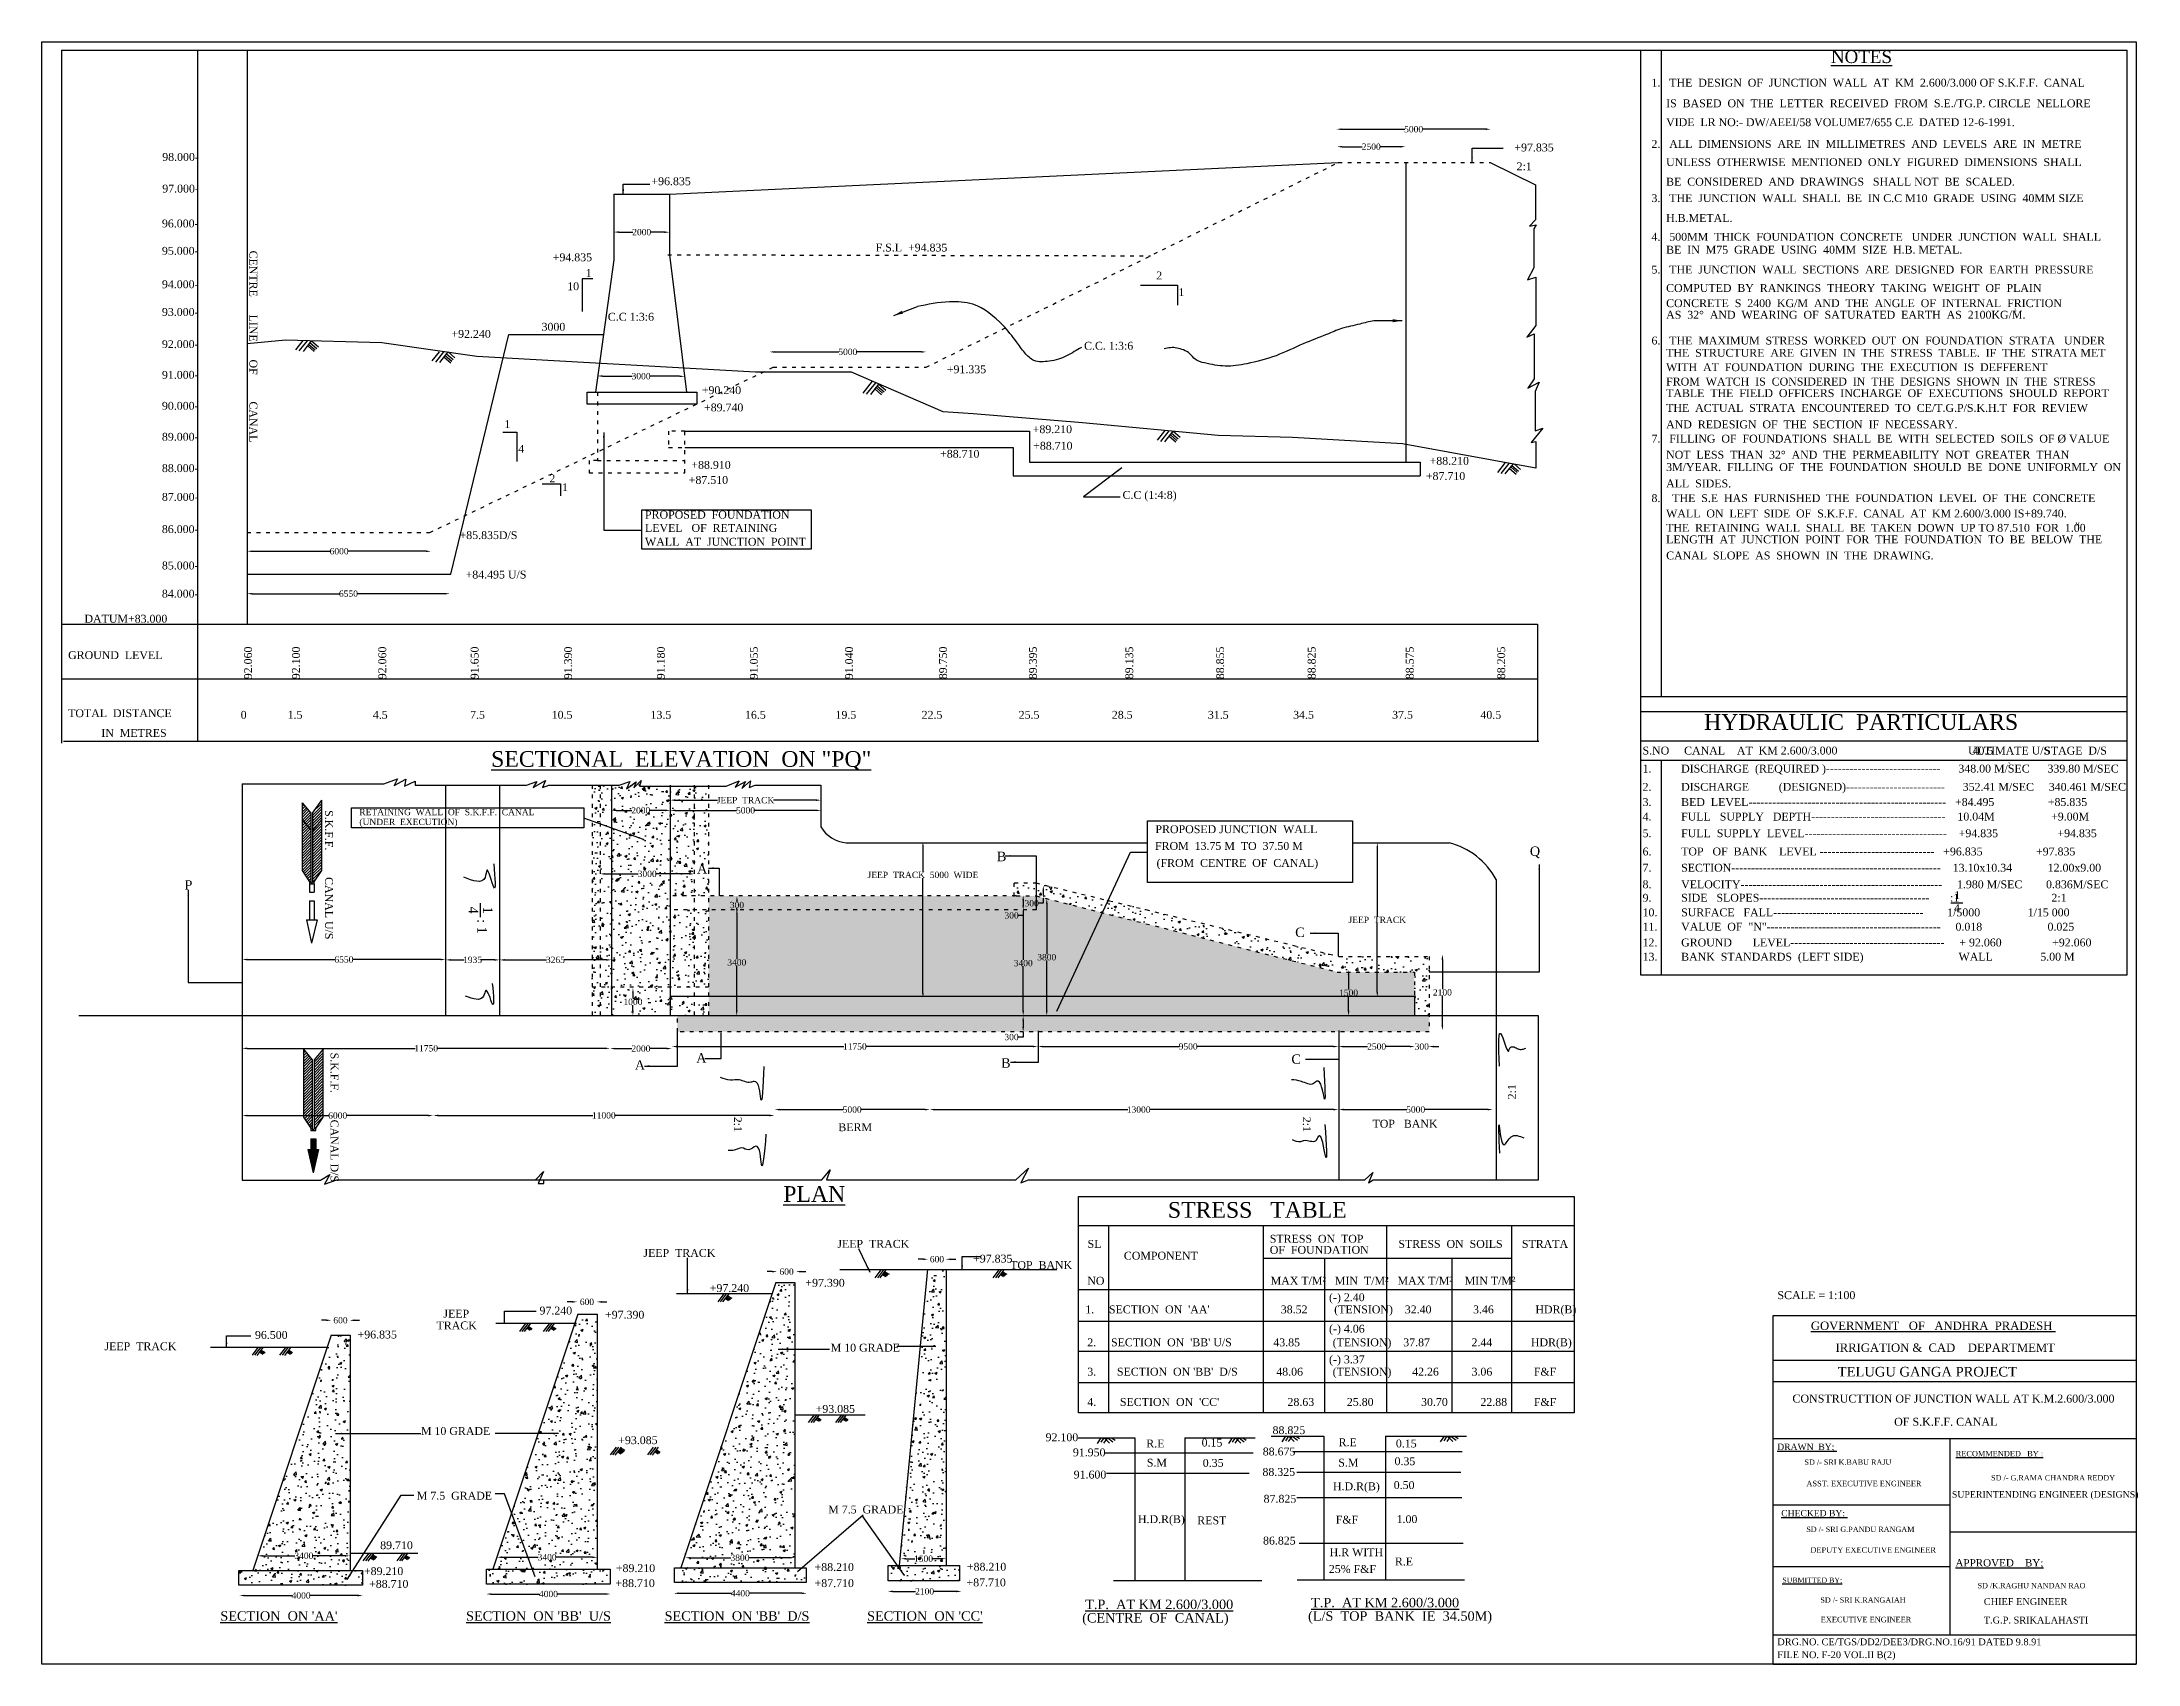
# Model space of a CAD drawing. Header units: millimetres. Extents: x 3743 to 70405, y 1301 to 52870.
import ezdxf

# ---------------------------------------------------------------- set-up
doc = ezdxf.new("R2010")
doc.units = ezdxf.units.MM
doc.header["$MEASUREMENT"] = 0
doc.header["$PDMODE"] = 66
doc.header["$PDSIZE"] = 170
doc.linetypes.add('ACAD_ISO03W100', pattern=[30, 12, -18])
for name, color, linetype in [('DIM', 5, 'Continuous'), ('DOT LINE', 3, 'ACAD_ISO03W100'), ('DWG. LINE', 1, 'Continuous'), ('HATCH', 2, 'Continuous'), ('RAILING', 4, 'Continuous'), ('TEXT', 7, 'Continuous')]:
    doc.layers.add(name, color=color, linetype=linetype)
doc.layers.add('TITLE', color=7, linetype='Continuous', lineweight=30)
doc.styles.get("Standard").update_dxf_attribs({"font": 'TIMES.TTF', "height": 200})
doc.dimstyles.get("Standard").update_dxf_attribs({"dimtxt": 200, "dimasz": 160, "dimexe": 0.18, "dimexo": 0.0625, "dimgap": 0.09, "dimtad": 0, "dimtih": 1, "dimtoh": 1, "dimdec": 1, "dimzin": 0, "dimdsep": 46, "dimtxsty": 'Standard', "dimcen": 0.09, "dimse1": 1, "dimse2": 1, "dimclrd": 5, "dimclre": 5, "dimclrt": 4, "dimadec": 0, "dimazin": 0, "dimtfac": 1, "dimtdec": 1, "dimtofl": 0, "dimtmove": 0, "dimatfit": 3, "dimfxl": 1, "dimtolj": 1, "dimtzin": 0, "dimarcsym": 0})
pattern_1 = [(50, (0, 0), (717.26, -62.752), [75, -825]), (355, (0, 0), (-138.751, 752.192), [60, -660]), (100.4514, (59.8, -5.2), (578.509, 689.4395), [63.74, -701.142]), (46.1842, (0, 200), (1067.241, -165.519), [112.5, -1237.5]), (96.6356, (88.9, 186.2), (934.663, 974.118), [95.61, -1051.713]), (351.1842, (0, 200), (934.662, 974.119), [90, -990]), (21, (100, 150), (596.907, -402.619), [75, -825]), (326, (100, 150), (243.315, 725.15), [60, -660]), (71.4514, (149.74, 116.45), (840.223, 322.5305), [63.74, -701.142]), (37.5, (0, 0), (12.1599, 332.8939), [0, -652, 0, -670, 0, -662.5]), (7.5, (0, 0), (263.0695, 394.4117), [0, -382, 0, -637, 0, -252.5]), (327.5, (-223, 0), (533.8224, -22.5549), [0, -250, 0, -780, 0, -1035]), (317.5, (-323, 0), (583.186, 100.105), [0, -325, 0, -518, 0, -735])]

msp = doc.modelspace()

# ---------------------------------------------------------------- texts
at = {"layer": 'TEXT'}
for s, height, p in [('%%UNOTES', 400, (60633.99, 52199.15)), ('1.   THE  DESIGN  OF  JUNCTION  WALL  AT  KM  2.600/3.000 OF S.K.F.F.  CANAL', 250, (54929.6, 51449.33)), ('IS  BASED  ON  THE  LETTER  RECEIVED  FROM  S.E./TG.P. CIRCLE  NELLORE', 250, (55396.18, 50793.42)), ('VIDE  LR NO:- DW/AEEI/58 VOLUME7/655 C.E  DATED 12-6-1991.', 250, (55396.18, 50192.55)), ('98.000-', 250, (7568.99, 49088.23)), ('+97.835', 250, (50569.93, 49389.71)), ('2.   ALL  DIMENSIONS  ARE  IN  MILLIMETRES  AND  LEVELS  ARE  IN  METRE', 250, (54929.6, 49502.68)), ('2:1', 250, (50641.38, 48790.07)), ('UNLESS  OTHERWISE  MENTIONED  ONLY  FIGURED  DIMENSIONS  SHALL', 250, (55396.18, 48923.81)), ('97.000-', 250, (7569.4, 48082.88)), ('+96.835', 250, (23126.51, 48315.77)), ('3.   THE  JUNCTION  WALL  SHALL  BE  IN C.C M10  GRADE  USING  40MM SIZE', 250, (54929.6, 47779.62)), ('BE  CONSIDERED  AND  DRAWINGS   SHALL NOT  BE  SCALED.', 250, (55396.18, 48302.12)), ('H.B.METAL.', 250, (55396.18, 47147.56)), ('96.000-', 250, (7559.08, 46973.85)), ('4.   500MM  THICK  FOUNDATION  CONCRETE   UNDER  JUNCTION  WALL  SHALL', 250, (54929.6, 46549.73)), ('95.000-', 250, (7559.08, 46104.79)), ('+94.835', 250, (19988.68, 45897.88)), ('F.S.L  +94.835', 250, (30257.85, 46207.8)), ('BE  IN  M75  GRADE  USING  40MM  SIZE  H.B. METAL.', 250, (55396.18, 46139.89)), ('1', 250, (21032.81, 45397.64)), ('2', 250, (39180.3, 45319.93)), ('5.   THE  JUNCTION  WALL  SECTIONS  ARE  DESIGNED  FOR  EARTH  PRESSURE', 250, (54929.6, 45508.18)), ('94.000-', 250, (7559.08, 45040.44)), ('10', 250, (20448.55, 44977.64)), ('1', 250, (39887.53, 44789.98)), ('COMPUTED  BY  RANKINGS  THEORY  TAKING  WEIGHT  OF  PLAIN', 250, (55396.18, 44921.89)), ('CONCRETE  S  2400  KG/M  AND  THE  ANGLE  OF  INTERNAL  FRICTION', 250, (55396.18, 44439.76)), ('93.000-', 250, (7559.08, 44159.87)), ('C.C 1:3:6', 250, (21739.94, 44008.21)), ('AS  32%%D  AND  WEARING  OF  SATURATED  EARTH  AS  2100KG/M.', 250, (55396.18, 44071.83)), ('3', 100, (66459.93, 44287.98)), ('92.000-', 250, (7559.08, 43138.16)), ('+92.240', 250, (16766.43, 43462.35)), ('3000', 250, (19631.84, 43688.79)), ('C.C. 1:3:6', 250, (36885.88, 43086.26)), ('6.   THE  MAXIMUM  STRESS  WORKED  OUT  ON  FOUNDATION  STRATA   UNDER', 250, (54929.6, 43251.38)), ('THE  STRUCTURE  ARE  GIVEN  IN  THE  STRESS  TABLE.  IF  THE  STRATA MET', 250, (55396.18, 42861.04)), ('91.000-', 250, (7559.08, 42161.66)), ('+91.335', 250, (32519.62, 42337.92)), ('WITH  AT  FOUNDATION  DURING  THE  EXECUTION  IS  DEFFERENT', 250, (55396.18, 42404.29)), ('FROM  WATCH  IS  CONSIDERED  IN  THE  DESIGNS  SHOWN  IN  THE  STRESS', 250, (55396.18, 41947.54)), ('90.000-', 250, (7559.08, 41177.05)), ('+90.240', 250, (24728.32, 41674.89)), ('+89.740', 250, (24798.73, 41124.92)), ('TABLE  THE  FIELD  OFFICERS  INCHARGE  OF  EXECUTIONS  SHOULD  REPORT', 250, (55396.18, 41579.6)), ('THE  ACTUAL  STRATA  ENCOUNTERED  TO  CE/T.G.P/S.K.H.T  FOR  REVIEW', 250, (55396.18, 41110.16)), ('1', 250, (18450.87, 40595.33)), ('+89.210', 250, (35252.12, 40432.57)), ('AND  REDESIGN  OF  THE  SECTION  IF  NECESSARY.', 250, (55396.18, 40586.47)), ('89.000-', 250, (7559.08, 40192.78)), ('4', 250, (18891.2, 39807.8)), ('+88.710', 250, (35266.35, 39906.47)), ('7.   FILLING  OF  FOUNDATIONS  SHALL  BE  WITH  SELECTED  SOILS  OF %%C VALUE', 250, (54929.6, 40133.02)), ('88.000-', 250, (7559.08, 39194.83)), ('+88.910', 250, (24396.27, 39298.79)), ('+88.710', 250, (32306.14, 39650.53)), ('+88.210', 250, (47874.17, 39426.65)), ('NOT  LESS  THAN  32%%D  AND  THE  PERMEABILITY  NOT  GREATER  THAN', 250, (55396.18, 39622.22)), ('3M/YEAR.  FILLING  OF  THE  FOUNDATION  SHOULD  BE  DONE  UNIFORMLY  ON', 250, (55396.18, 39228.91)), ('2', 250, (19880.93, 38869.48)), ('1', 250, (20283.24, 38589.55)), ('+87.510', 250, (24313.06, 38819.16)), ('+87.710', 250, (47755.43, 38944.71)), ('ALL  SIDES.', 250, (55396.18, 38708.72)), ('87.000-', 250, (7559.08, 38280.65)), ('C.C (1:4:8)', 250, (38109.6, 38343.15)), ('8.    THE  S.E  HAS  FURNISHED  THE  FOUNDATION  LEVEL  OF  THE  CONCRETE  ', 250, (54929.6, 38242.8)), ('WALL  ON  LEFT  SIDE  OF  S.K.F.F.  CANAL  AT  KM 2.600/3.000 IS+89.740.', 250, (55396.18, 37754.21)), ('86.000-', 250, (7557.84, 37256.55)), ('PROPOSED  FOUNDATION', 250, (22922.58, 37716.17)), ('LEVEL   OF  RETAINING', 250, (22922.58, 37293.73)), ('THE  RETAINING  WALL  SHALL  BE  TAKEN  DOWN  UP TO 87.510  FOR  1.00', 250, (55396.18, 37297.46)), ('M', 100, (68412.27, 37492.78)), ('+85.835D/S', 250, (17024.6, 37065.38)), ('WALL  AT  JUNCTION  POINT', 250, (22922.58, 36854.9)), ('LENGTH  AT  JUNCTION  POINT  FOR  THE  FOUNDATION  TO  BE  BELOW  THE', 250, (55396.18, 36929.53)), ('CANAL  SLOPE  AS  SHOWN  IN  THE  DRAWING.', 250, (55396.18, 36418.93)), ('85.000-', 250, (7559.08, 36100.2)), ('+84.495 U/S', 250, (17216.92, 35811.49)), ('84.000-', 250, (7559.08, 35204.21)), ('DATUM+83.000', 250, (5095.44, 34409.03)), ('GROUND  LEVEL', 250, (4576.39, 33250.85)), ('TOTAL  DISTANCE', 250, (4576.39, 31405.26)), ('0', 250, (10063.53, 31353.08)), ('1.5', 250, (11557.31, 31353.08)), ('4.5', 250, (14265.94, 31353.08)), ('7.5', 250, (17358.45, 31353.08)), ('10.5', 250, (19954.49, 31353.08)), ('13.5', 250, (23097.73, 31353.08)), ('16.5', 250, (26102.1, 31353.08)), ('19.5', 250, (28980.35, 31353.08)), ('22.5', 250, (31719.13, 31353.08)), ('25.5', 250, (34806.5, 31353.08)), ('28.5', 250, (37768.28, 31353.08)), ('31.5', 250, (40822.44, 31353.08)), ('34.5', 250, (43533.93, 31353.08)), ('37.5', 250, (46681.4, 31353.08)), ('40.5', 250, (49489.36, 31353.08)), ('HYDRAULIC  PARTICULARS', 500, (56603.71, 31000.59)), ('IN  METRES', 250, (5632.21, 30777.59)), ('S.NO     CANAL    AT  KM 2.600/3.000                                            ULTIMATE U/S', 250, (54646.04, 30216.17)), ('40.5', 250, (65140.07, 30216.17)), ('STAGE  D/S', 250, (67420.04, 30216.17)), ('1.          DISCHARGE  (REQUIRED )-----------------------------      348.00 M/SEC      339.80 M/SEC', 250, (54646.04, 29643.94)), ('3', 100, (66271.37, 29865.14)), ('2.          DISCHARGE          (DESIGNED)-------------------------      352.41 M/SEC     340.461 M/SEC', 250, (54646.04, 29063.12)), ('3.          BED  LEVEL--------------------------------------------------   +84.495                  +85.835', 250, (54646.04, 28580.22)), ('RETAINING  WALL  OF  S.K.F.F.  CANAL', 200, (13834.62, 28286.08)), ('(UNDER  EXECUTION)', 200, (13838.68, 27973.07)), ('4.          FULL   SUPPLY   DEPTH----------------------------------    10.04M                   +9.00M', 250, (54646.04, 28118.26)), ('FROM  13.75 M  TO  37.50 M', 250, (39141.69, 27184.61)), ('PROPOSED JUNCTION  WALL', 250, (39155.66, 27716.46)), ('5.          FULL  SUPPLY  LEVEL------------------------------------    +94.835                    +94.835', 250, (54646.04, 27588.09)), ('A', 300, (24576.49, 26431.58)), ('B', 300, (34111.85, 26825.28)), ('(FROM  CENTRE  OF  CANAL)', 250, (39190.59, 26643.82)), ('Q', 300, (51062.26, 26993.24)), ('6.          TOP   OF  BANK    LEVEL -----------------------------   +96.835                  +97.835', 250, (54646.04, 27008.83)), ('7.          SECTION-----------------------------------------------------    13.10x10.34            12.00x9.00', 250, (54646.04, 26492.08)), ('P', 300, (8277.48, 25919.73)), ('8.          VELOCITY---------------------------------------------------     1.980 M/SEC        0.836M/SEC', 250, (54646.04, 25963.56)), ('9.          SIDE   SLOPES-------------------------------------------       :1                               2:1', 250, (54646.04, 25538.08)), ('%%O 4 ', 250, (64451.1, 25203.31)), ('1', 250, (64557.47, 25619.35)), ('C', 300, (43599.39, 24414.75)), ('10.        SURFACE   FALL--------------------------------------        1/5000                1/15 000', 250, (54646.04, 25073.24)), ('11.        VALUE  OF  "N"--------------------------------------------     0.018                      0.025', 250, (54646.04, 24617.36)), ('12.        GROUND       LEVEL---------------------------------------     + 92.060                 +92.060', 250, (54646.04, 24115.67)), ('13.        BANK  STANDARDS  (LEFT SIDE)                                WALL                5.00 M', 250, (54646.04, 23663.17)), ('A', 300, (24550.37, 20419.47)), ('C', 300, (43479.33, 20382.51)), ('A', 300, (22598.11, 20193.54)), ('B', 300, (34246.44, 20259.43)), ('BERM ', 250, (29071.19, 18242.11)), ('TOP   BANK', 250, (46058.24, 18354.45)), ('STRESS   TABLE', 500, (39550.88, 15489.51)), ('JEEP  TRACK', 250, (29039.43, 14535.3)), ('SL', 250, (36997.52, 14532.99)), ('STRESS  ON  TOP', 250, (42791.26, 14696.91)), ('STRESS  ON  SOILS', 250, (46880.61, 14532.99)), ('STRATA', 250, (50810.12, 14532.99)), ('JEEP  TRACK', 250, (22872.4, 14245.55)), ('+97.835', 250, (33355.99, 14065.21)), ('TOP  BANK', 250, (34534.82, 13860.12)), ('COMPONENT', 250, (38150.9, 14159.02)), ('OF  FOUNDATION', 250, (42791.26, 14344.35)), ('+97.240', 250, (24981.68, 13128.85)), ('+97.390', 250, (28022.51, 13297.34)), ('NO                                                        MAX T/M²   MIN  T/M²   MAX T/M²    MIN T/M²', 250, (36987.67, 13362.09)), ('97.240', 250, (19566.31, 12413.37)), ("1.     SECTION  ON  'AA'                        38.52         (TENSION)    32.40              3.46              HDR(B)", 250, (36921.67, 12450.1)), ('(-) 2.40', 250, (44676.36, 12836.02)), ('TRACK', 250, (16293.05, 11940.6)), ('JEEP', 250, (16511.44, 12315.64)), ('+97.390', 250, (21650.68, 12281.72)), ('(-) 4.06', 250, (44676.36, 11836.99)), ('JEEP  TRACK', 250, (5732.84, 11278.59)), ('96.500', 250, (10517.7, 11639.16)), ('+96.835', 250, (13780.38, 11652.27)), ('M 10 GRADE', 250, (28827.39, 11233.82)), ("2.     SECTION  ON  'BB' U/S              43.85           (TENSION)    37.87              2.44             HDR(B)", 250, (36987.67, 11403.57)), ("3.       SECTION  ON 'BB'  D/S             48.06          (TENSION)       42.26           3.06              F&F", 250, (36987.67, 10470.88)), ('(-) 3.37', 250, (44676.36, 10860.42)), ('+93.085', 250, (28348.41, 9287)), ("4.        SECTION  ON  'CC'                       28.63           25.80                30.70           22.88         F&F", 250, (36987.67, 9508.1)), ('M 10 GRADE', 250, (15797.47, 8585.47)), ('88.825', 250, (42879.31, 8612.13)), ('+93.085', 250, (22070.42, 8292.96)), ('92.100', 250, (35661.78, 8385.15)), ('91.950', 250, (36528.82, 7906.04)), ('R.E', 250, (38864.46, 8186.56)), ('0.15', 250, (40623.64, 8216.74)), ('88.675', 250, (42567.38, 7933.85)), ('R.E', 250, (44980.2, 8227.16)), ('0.15', 250, (46801.93, 8188.62)), ('91.600', 250, (36554.17, 7199.54)), ('S.M', 250, (38880.71, 7577.52)), ('0.35', 250, (40660.08, 7570.46)), ('88.325', 250, (42558.21, 7283.06)), ('S.M', 250, (44970.05, 7578.74)), ('0.35', 250, (46759.07, 7623.41)), ('M 7.5  GRADE', 250, (15665.44, 6528.53)), ('87.825', 250, (42594.91, 6430.63)), ('H.D.R(B)', 250, (44801.45, 6826.19)), ('0.50', 250, (46733.2, 6866.23)), ('M 7.5  GRADE', 250, (28749.75, 6090.04)), ('H.D.R(B)', 250, (38599.85, 5782.89)), ('F&F', 250, (44889.18, 5766.32)), ('1.00', 250, (46824.94, 5784.65)), ('REST', 250, (40485.61, 5744.6)), ('86.825', 250, (42576.56, 5101.56)), ('89.710', 250, (14500.77, 4953.52)), ('H.R WITH', 250, (44696.53, 4730.56)), ('R.E', 250, (46769.89, 4437.25)), ('+89.210', 250, (13984.11, 4130.17)), ('+88.710', 250, (21982.16, 3748.57)), ('+89.210', 250, (21994.7, 4224.65)), ('+88.210', 250, (28314.42, 4258.45)), ('+87.710', 250, (28314.42, 3748.54)), ('+87.710', 250, (33145.58, 3771.31)), ('+88.210', 250, (33159.04, 4269.21)), ('25%%% F&F', 250, (44669, 4198.94)), ('+88.710', 250, (14146.8, 3723.05))]:
    msp.add_text(s, height=height, dxfattribs=at).set_placement(p)
for s, height, rotation, p in [('CENTRE      LINE      OF         CANAL', 250, 270, (10344.13, 46235.03)), ('92.060', 250, 90, (10422.64, 32609.5)), ('92.100', 250, 90, (11947.86, 32609.5)), ('92.060', 250, 90, (14692.5, 32609.5)), ('91.650', 250, 90, (17628.09, 32609.5)), ('91.390', 250, 90, (20601.64, 32609.5)), ('91.180', 250, 90, (23552.44, 32609.5)), ('91.055', 250, 90, (26508.45, 32609.5)), ('91.040', 250, 90, (29535.3, 32609.5)), ('89.750', 250, 90, (32524.08, 32609.5)), ('89.395', 250, 90, (35383.62, 32609.5)), ('89.135', 250, 90, (38446.93, 32609.5)), ('88.855', 250, 90, (41336.89, 32609.5)), ('88.825', 250, 90, (44247.37, 32609.5)), ('88.575', 250, 90, (47365.49, 32609.5)), ('88.205', 250, 90, (50275.48, 32609.5)), ('   S.K.F.F.         CANAL U/S', 250, 270, (12749.15, 28732.48)), ('%%O 4 ', 300, 270, (17316.55, 25495.05)), (' 1', 300, 270, (17774.96, 25495.05)), ('  : 1', 300, 270, (17592.37, 25209.94)), ('   S.K.F.F.         CANAL D/S', 250, 270, (12923.2, 21021.28)), ('2:1', 250, 90, (50615.86, 19252.81)), ('2:1', 250, 270, (25750.2, 18699.27)), ('2:1', 250, 270, (43844.57, 18699.27))]:
    msp.add_text(s, height=height, rotation=rotation, dxfattribs=at).set_placement(p)
at = {"layer": 'TITLE'}
for s, height, p in [('%%USECTIONAL  ELEVATION  ON "PQ"', 500, (18028.75, 29824.92)), ('%%UPLAN', 500, (27318.8, 15995.29)), ('%%UT.P.  AT KM 2.600/3.000', 300, (36921.72, 3049.15)), ('%%UT.P.  AT KM 2.600/3.000', 300, (44105.24, 3105.77)), ("%%USECTION  ON 'AA'", 300, (9416.29, 2679.81)), ("%%USECTION  ON 'BB'  U/S", 300, (17230.63, 2679.81)), ("%%USECTION  ON 'BB'  D/S", 300, (23544.46, 2679.81)), ("%%USECTION  ON 'CC'", 300, (29984.3, 2679.81)), ('(CENTRE  OF  CANAL)', 300, (36825.32, 2621.11)), ('(L/S  TOP  BANK  IE  34.50M)', 300, (44008.84, 2677.73))]:
    msp.add_text(s, height=height, dxfattribs=at).set_placement(p)
at = {"layer": 'TITLE', "lineweight": 30}
for s, height, p in [('SCALE = 1:100', 252.4909, (58933.06, 12902.64)), ('%%UGOVERNMENT   OF   ANDHRA  PRADESH ', 265.9405, (59999.9, 11923.11)), ('IRRIGATION &  CAD    DEPARTMEMT ', 265.9405, (60784.66, 11225.67)), ('TELUGU GANGA PROJECT', 305.926, (60853.85, 10442.78)), ('CONSTRUCTTION OF JUNCTION WALL AT K.M.2.600/3.000', 252.4909, (59411.43, 9614.29)), ('OF S.K.F.F. CANAL', 252.4909, (62647.06, 8877.64)), ('%%UDRAWN  BY; ', 202.0071, (58930.91, 8106.32)), ('%%URECOMMENDED   BY :', 173.3581, (64606.11, 7902.35)), ('SD /- SRI K.BABU RAJU', 169.2222, (59794.67, 7635.72)), ('ASST. EXECUTIVE ENGINEER', 173.6001, (59857.12, 6953.55)), ('SUPERINTENDING ENGINEER (DESIGNS)', 206.8426, (64482.98, 6590.67)), ('SD /- G.RAMA CHANDRA REDDY', 169.2222, (65731.12, 7137.15)), ('%%UCHECKED BY: ', 202.0071, (59058.2, 5995.74)), ('SD /- SRI G.PANDU RANGAM', 169.2222, (59852.98, 5498.91)), ('DEPUTY EXECUTIVE ENGINEER', 173.6001, (59984.41, 4842.96)), ('%%USUBMITTED BY;', 163.1605, (59091.37, 3887.67)), ('%%UAPPROVED    BY;', 233.0851, (64596.84, 4402.82)), ('SD /- SRI K.RANGAIAH', 169.2222, (60299.94, 3251.43)), ('SD /K.RAGHU NANDAN RAO', 169.2222, (65299.64, 3709.73)), ('CHIEF ENGINEER', 216.4207, (65499.52, 3179.46)), ('EXECUTIVE ENGINEER', 173.6001, (60313.67, 2629.25)), ('T.G.P. SRIKALAHASTI', 216.4207, (65499.52, 2589.96)), ('DRG.NO. CE/TGS/DD2/DEE3/DRG.NO.16/91 DATED 9.8.91', 216.4207, (58932.02, 1898.46)), ('FILE NO. F-20 VOL.II B(2)', 216.4207, (58932.02, 1488.46))]:
    msp.add_text(s, height=height, dxfattribs=at).set_placement(p)

# ---------------------------------------------------------------- blocks, each defined once
blk = doc.blocks.new('*D2')
at = {"layer": 'Defpoints', "color": 0}
for p in [(31977, 18927), (44977, 18927), (44977, 18927)]:
    blk.add_point(p, dxfattribs=at)
at = {"layer": 'DIM', "color": 5, "lineweight": -2}
for p, q in [((32137, 18927), (38274, 18927)), ((44817, 18927), (38968, 18927))]:
    blk.add_line(p, q, dxfattribs=at)
at = {"layer": 'DIM', "color": 5}
for points in [[(32137, 18954), (32137, 18901), (31977, 18927)], [(44817, 18954), (44817, 18901), (44977, 18927)]]:
    blk.add_solid(points, dxfattribs=at)
at = {"layer": 'DIM', "color": 4, "insert": (38621, 18927), "char_height": 200, "attachment_point": 5}
blk.add_mtext('\\A1;13000', dxfattribs=at)
blk = doc.blocks.new('*D3')
at = {"layer": 'Defpoints', "color": 0}
for p in [(10271, 36785), (16118, 36785), (16118, 36678)]:
    blk.add_point(p, dxfattribs=at)
at = {"layer": 'DIM', "color": 5, "lineweight": -2}
for p, q in [((10431, 36678), (12911, 36678)), ((15958, 36678), (13478, 36678))]:
    blk.add_line(p, q, dxfattribs=at)
at = {"layer": 'DIM', "color": 5}
for points in [[(10431, 36704), (10431, 36651), (10271, 36678)], [(15958, 36704), (15958, 36651), (16118, 36678)]]:
    blk.add_solid(points, dxfattribs=at)
at = {"layer": 'DIM', "color": 4, "insert": (13194, 36678), "char_height": 200, "attachment_point": 5}
blk.add_mtext('\\A1;6000', dxfattribs=at)
blk = doc.blocks.new('*D4')
at = {"layer": 'Defpoints', "color": 0}
for p in [(10271, 35382), (16711, 35382), (16711, 35329)]:
    blk.add_point(p, dxfattribs=at)
at = {"layer": 'DIM', "color": 5, "lineweight": -2}
for p, q in [((10431, 35329), (13207, 35329)), ((16551, 35329), (13775, 35329))]:
    blk.add_line(p, q, dxfattribs=at)
at = {"layer": 'DIM', "color": 5}
for points in [[(10431, 35355), (10431, 35302), (10271, 35329)], [(16551, 35355), (16551, 35302), (16711, 35329)]]:
    blk.add_solid(points, dxfattribs=at)
at = {"layer": 'DIM', "color": 4, "insert": (13491, 35329), "char_height": 200, "attachment_point": 5}
blk.add_mtext('\\A1;6550', dxfattribs=at)
blk = doc.blocks.new('*D5')
at = {"layer": 'Defpoints', "color": 0, "lineweight": 70}
for p in [(21414, 42211), (24182, 42239), (24182, 42201)]:
    blk.add_point(p, dxfattribs=at)
at = {"layer": 'DIM', "color": 5, "lineweight": -2}
for p, q in [((21574, 42248), (22514, 42245)), ((24022, 42239), (23082, 42243))]:
    blk.add_line(p, q, dxfattribs=at)
at = {"layer": 'DIM', "color": 5, "lineweight": 70}
for points in [[(21574, 42275), (21574, 42222), (21414, 42249)], [(24022, 42266), (24022, 42213), (24182, 42239)]]:
    blk.add_solid(points, dxfattribs=at)
at = {"layer": 'DIM', "color": 4, "insert": (22798, 42244), "char_height": 200, "attachment_point": 5}
blk.add_mtext('\\A1;3000', dxfattribs=at)
blk = doc.blocks.new('*D6')
at = {"layer": 'Defpoints', "color": 0, "lineweight": 70}
for p in [(26879, 43028), (31866, 43028), (31866, 43015)]:
    blk.add_point(p, dxfattribs=at)
at = {"layer": 'DIM', "color": 5, "lineweight": -2}
for p, q in [((27039, 43015), (29089, 43015)), ((31706, 43015), (29656, 43015))]:
    blk.add_line(p, q, dxfattribs=at)
at = {"layer": 'DIM', "color": 5, "lineweight": 70}
for points in [[(27039, 43042), (27039, 42988), (26879, 43015)], [(31706, 43042), (31706, 42988), (31866, 43015)]]:
    blk.add_solid(points, dxfattribs=at)
at = {"layer": 'DIM', "color": 4, "insert": (29372, 43015), "char_height": 200, "attachment_point": 5}
blk.add_mtext('\\A1;5000', dxfattribs=at)
blk = doc.blocks.new('*D7')
at = {"layer": 'Defpoints', "color": 0}
for p in [(44912, 50140), (49819, 50140), (49819, 50095)]:
    blk.add_point(p, dxfattribs=at)
at = {"layer": 'DIM', "color": 5, "lineweight": -2}
for p, q in [((45072, 50095), (47083, 50095)), ((49659, 50095), (47649, 50095))]:
    blk.add_line(p, q, dxfattribs=at)
at = {"layer": 'DIM', "color": 5}
for points in [[(45072, 50122), (45072, 50069), (44912, 50095)], [(49659, 50122), (49659, 50069), (49819, 50095)]]:
    blk.add_solid(points, dxfattribs=at)
at = {"layer": 'DIM', "color": 4, "insert": (47366, 50095), "char_height": 200, "attachment_point": 5}
blk.add_mtext('\\A1;5000', dxfattribs=at)
blk = doc.blocks.new('*D8')
at = {"layer": 'Defpoints', "color": 0, "lineweight": 70}
for p in [(21934, 46817), (23700, 46822), (23700, 46814)]:
    blk.add_point(p, dxfattribs=at)
at = {"layer": 'DIM', "color": 5, "lineweight": -2}
for p, q in [((22094, 46825), (22530, 46824)), ((23540, 46822), (23104, 46823))]:
    blk.add_line(p, q, dxfattribs=at)
at = {"layer": 'DIM', "color": 5, "lineweight": 70}
for points in [[(22094, 46852), (22093, 46798), (21934, 46825)], [(23540, 46849), (23540, 46795), (23700, 46822)]]:
    blk.add_solid(points, dxfattribs=at)
at = {"layer": 'DIM', "color": 4, "insert": (22817, 46823), "char_height": 200, "attachment_point": 5}
blk.add_mtext('\\A1;2000', dxfattribs=at)
blk = doc.blocks.new('*D9')
at = {"layer": 'Defpoints', "color": 0}
for p in [(44931, 49533), (47106, 49539), (47106, 49533)]:
    blk.add_point(p, dxfattribs=at)
at = {"layer": 'DIM', "color": 5, "lineweight": -2}
for p, q in [((45091, 49539), (45731, 49539)), ((46946, 49539), (46305, 49539))]:
    blk.add_line(p, q, dxfattribs=at)
at = {"layer": 'DIM', "color": 5}
for points in [[(45091, 49566), (45091, 49513), (44931, 49539)], [(46946, 49566), (46946, 49513), (47106, 49539)]]:
    blk.add_solid(points, dxfattribs=at)
at = {"layer": 'DIM', "color": 4, "insert": (46018, 49539), "char_height": 200, "attachment_point": 5}
blk.add_mtext('\\A1;2500', dxfattribs=at)
blk = doc.blocks.new('*D10')
at = {"layer": 'Defpoints', "color": 0}
for p in [(10113, 20876), (21810, 20876), (21810, 20875)]:
    blk.add_point(p, dxfattribs=at)
at = {"layer": 'DIM', "color": 5, "lineweight": -2}
for p, q in [((10273, 20875), (15615, 20875)), ((21650, 20875), (16308, 20875))]:
    blk.add_line(p, q, dxfattribs=at)
at = {"layer": 'DIM', "color": 5}
for points in [[(10273, 20901), (10273, 20848), (10113, 20875)], [(21650, 20901), (21650, 20848), (21810, 20875)]]:
    blk.add_solid(points, dxfattribs=at)
at = {"layer": 'DIM', "color": 4, "insert": (15962, 20875), "char_height": 200, "attachment_point": 5}
blk.add_mtext('\\A1;11750', dxfattribs=at)
blk = doc.blocks.new('*D11')
at = {"layer": 'Defpoints', "color": 0}
for p in [(21810, 20875), (23774, 20875), (23774, 20867)]:
    blk.add_point(p, dxfattribs=at)
at = {"layer": 'DIM', "color": 5, "lineweight": -2}
for p, q in [((21970, 20867), (22505, 20867)), ((23614, 20867), (23079, 20867))]:
    blk.add_line(p, q, dxfattribs=at)
at = {"layer": 'DIM', "color": 5}
for points in [[(21970, 20894), (21970, 20841), (21810, 20867)], [(23614, 20894), (23614, 20841), (23774, 20867)]]:
    blk.add_solid(points, dxfattribs=at)
at = {"layer": 'DIM', "color": 4, "insert": (22792, 20867), "char_height": 200, "attachment_point": 5}
blk.add_mtext('\\A1;2000', dxfattribs=at)
blk = doc.blocks.new('*D12')
at = {"layer": 'Defpoints', "color": 0}
for p in [(23774, 20867), (35418, 20933), (35418, 20867)]:
    blk.add_point(p, dxfattribs=at)
at = {"layer": 'DIM', "color": 5, "lineweight": -2}
for p, q in [((23934, 20933), (29249, 20933)), ((35258, 20933), (29943, 20933))]:
    blk.add_line(p, q, dxfattribs=at)
at = {"layer": 'DIM', "color": 5}
for points in [[(23934, 20959), (23934, 20906), (23774, 20933)], [(35258, 20959), (35258, 20906), (35418, 20933)]]:
    blk.add_solid(points, dxfattribs=at)
at = {"layer": 'DIM', "color": 4, "insert": (29596, 20933), "char_height": 200, "attachment_point": 5}
blk.add_mtext('\\A1;11750', dxfattribs=at)
blk = doc.blocks.new('*D13')
at = {"layer": 'Defpoints', "color": 0}
for p in [(35418, 20933), (44973, 20933), (44973, 20933)]:
    blk.add_point(p, dxfattribs=at)
at = {"layer": 'DIM', "color": 5, "lineweight": -2}
for p, q in [((35578, 20933), (39911, 20933)), ((44813, 20933), (40480, 20933))]:
    blk.add_line(p, q, dxfattribs=at)
at = {"layer": 'DIM', "color": 5}
for points in [[(35578, 20959), (35578, 20906), (35418, 20933)], [(44813, 20959), (44813, 20906), (44973, 20933)]]:
    blk.add_solid(points, dxfattribs=at)
at = {"layer": 'DIM', "color": 4, "insert": (40195, 20933), "char_height": 200, "attachment_point": 5}
blk.add_mtext('\\A1;9500', dxfattribs=at)
blk = doc.blocks.new('*D14')
at = {"layer": 'Defpoints', "color": 0}
for p in [(44973, 21019), (47408, 21019), (47408, 20931)]:
    blk.add_point(p, dxfattribs=at)
at = {"layer": 'DIM', "color": 5, "lineweight": -2}
for p, q in [((45133, 20931), (45903, 20931)), ((47248, 20931), (46477, 20931))]:
    blk.add_line(p, q, dxfattribs=at)
at = {"layer": 'DIM', "color": 5}
for points in [[(45133, 20958), (45133, 20905), (44973, 20931)], [(47248, 20958), (47248, 20905), (47408, 20931)]]:
    blk.add_solid(points, dxfattribs=at)
at = {"layer": 'DIM', "color": 4, "insert": (46190, 20931), "char_height": 200, "attachment_point": 5}
blk.add_mtext('\\A1;2500', dxfattribs=at)
blk = doc.blocks.new('*D15')
at = {"layer": 'Defpoints', "color": 0}
for p in [(47408, 21019), (47843, 21019), (47843, 20931)]:
    blk.add_point(p, dxfattribs=at)
at = {"layer": 'DIM', "color": 5, "lineweight": -2}
for p, q in [((47248, 20931), (47088, 20931)), ((48003, 20931), (48163, 20931))]:
    blk.add_line(p, q, dxfattribs=at)
at = {"layer": 'DIM', "color": 5}
for points in [[(47248, 20958), (47248, 20905), (47408, 20931)], [(48003, 20958), (48003, 20905), (47843, 20931)]]:
    blk.add_solid(points, dxfattribs=at)
at = {"layer": 'DIM', "color": 4, "insert": (47625, 20931), "char_height": 200, "attachment_point": 5}
blk.add_mtext('\\A1;300', dxfattribs=at)
blk = doc.blocks.new('*D16')
at = {"layer": 'Defpoints', "color": 0}
for p in [(10113, 18751), (16185, 18751), (16185, 18738)]:
    blk.add_point(p, dxfattribs=at)
at = {"layer": 'DIM', "color": 5, "lineweight": -2}
for p, q in [((10273, 18738), (12865, 18738)), ((16025, 18738), (13433, 18738))]:
    blk.add_line(p, q, dxfattribs=at)
at = {"layer": 'DIM', "color": 5}
for points in [[(10273, 18765), (10273, 18711), (10113, 18738)], [(16025, 18765), (16025, 18711), (16185, 18738)]]:
    blk.add_solid(points, dxfattribs=at)
at = {"layer": 'DIM', "color": 4, "insert": (13149, 18738), "char_height": 200, "attachment_point": 5}
blk.add_mtext('\\A1;6000', dxfattribs=at)
blk = doc.blocks.new('*D17')
at = {"layer": 'Defpoints', "color": 0}
for p in [(16185, 18738), (27040, 18742), (27040, 18738)]:
    blk.add_point(p, dxfattribs=at)
at = {"layer": 'DIM', "color": 5, "lineweight": -2}
for p, q in [((16345, 18742), (21266, 18742)), ((26880, 18742), (21959, 18742))]:
    blk.add_line(p, q, dxfattribs=at)
at = {"layer": 'DIM', "color": 5}
for points in [[(16345, 18768), (16345, 18715), (16185, 18742)], [(26880, 18768), (26880, 18715), (27040, 18742)]]:
    blk.add_solid(points, dxfattribs=at)
at = {"layer": 'DIM', "color": 4, "insert": (21612, 18742), "char_height": 200, "attachment_point": 5}
blk.add_mtext('\\A1;11000', dxfattribs=at)
blk = doc.blocks.new('*D18')
at = {"layer": 'Defpoints', "color": 0}
for p in [(27040, 18742), (31982, 18927), (31982, 18742)]:
    blk.add_point(p, dxfattribs=at)
at = {"layer": 'DIM', "color": 5, "lineweight": -2}
for p, q in [((27200, 18927), (29228, 18927)), ((31822, 18927), (29794, 18927))]:
    blk.add_line(p, q, dxfattribs=at)
at = {"layer": 'DIM', "color": 5}
for points in [[(27200, 18954), (27200, 18901), (27040, 18927)], [(31822, 18954), (31822, 18901), (31982, 18927)]]:
    blk.add_solid(points, dxfattribs=at)
at = {"layer": 'DIM', "color": 4, "insert": (29511, 18927), "char_height": 200, "attachment_point": 5}
blk.add_mtext('\\A1;5000', dxfattribs=at)
blk = doc.blocks.new('*D19')
at = {"layer": 'Defpoints', "color": 0}
for p in [(44977, 18927), (49882, 18929), (49882, 18927)]:
    blk.add_point(p, dxfattribs=at)
at = {"layer": 'DIM', "color": 5, "lineweight": -2}
for p, q in [((45137, 18929), (47147, 18929)), ((49722, 18929), (47713, 18929))]:
    blk.add_line(p, q, dxfattribs=at)
at = {"layer": 'DIM', "color": 5}
for points in [[(45137, 18956), (45137, 18903), (44977, 18929)], [(49722, 18956), (49722, 18903), (49882, 18929)]]:
    blk.add_solid(points, dxfattribs=at)
at = {"layer": 'DIM', "color": 4, "insert": (47430, 18929), "char_height": 200, "attachment_point": 5}
blk.add_mtext('\\A1;5000', dxfattribs=at)
blk = doc.blocks.new('*D20')
at = {"layer": 'Defpoints', "color": 0}
for p in [(10113, 23687), (16581, 23699), (16581, 23687)]:
    blk.add_point(p, dxfattribs=at)
at = {"layer": 'DIM', "color": 5, "lineweight": -2}
for p, q in [((10273, 23699), (13063, 23699)), ((16421, 23699), (13631, 23699))]:
    blk.add_line(p, q, dxfattribs=at)
at = {"layer": 'DIM', "color": 5}
for points in [[(10273, 23725), (10273, 23672), (10113, 23699)], [(16421, 23725), (16421, 23672), (16581, 23699)]]:
    blk.add_solid(points, dxfattribs=at)
at = {"layer": 'DIM', "color": 4, "insert": (13347, 23699), "char_height": 200, "attachment_point": 5}
blk.add_mtext('\\A1;6550', dxfattribs=at)
blk = doc.blocks.new('*D21')
at = {"layer": 'Defpoints', "color": 0}
for p in [(16581, 23687), (18295, 23687), (18295, 23687)]:
    blk.add_point(p, dxfattribs=at)
at = {"layer": 'DIM', "color": 5, "lineweight": -2}
for p, q in [((16741, 23687), (17170, 23687)), ((18135, 23687), (17706, 23687))]:
    blk.add_line(p, q, dxfattribs=at)
at = {"layer": 'DIM', "color": 5}
for points in [[(16741, 23713), (16741, 23660), (16581, 23687)], [(18135, 23713), (18135, 23660), (18295, 23687)]]:
    blk.add_solid(points, dxfattribs=at)
at = {"layer": 'DIM', "color": 4, "insert": (17438, 23687), "char_height": 200, "attachment_point": 5}
blk.add_mtext('\\A1;1935', dxfattribs=at)
blk = doc.blocks.new('*D22')
at = {"layer": 'Defpoints', "color": 0}
for p in [(18295, 23687), (21852, 23687), (21852, 23687)]:
    blk.add_point(p, dxfattribs=at)
at = {"layer": 'DIM', "color": 5, "lineweight": -2}
for p, q in [((18455, 23687), (19794, 23687)), ((21692, 23687), (20353, 23687))]:
    blk.add_line(p, q, dxfattribs=at)
at = {"layer": 'DIM', "color": 5}
for points in [[(18455, 23713), (18455, 23660), (18295, 23687)], [(21692, 23713), (21692, 23660), (21852, 23687)]]:
    blk.add_solid(points, dxfattribs=at)
at = {"layer": 'DIM', "color": 4, "insert": (20073, 23687), "char_height": 200, "attachment_point": 5}
blk.add_mtext('\\A1;3265', dxfattribs=at)
blk = doc.blocks.new('*D23')
at = {"layer": 'Defpoints', "color": 0}
for p in [(22538, 22797), (22538, 21910), (22538, 21910)]:
    blk.add_point(p, dxfattribs=at)
at = {"layer": 'DIM', "color": 5, "lineweight": -2}
for p, q in [((22538, 22637), (22538, 22455)), ((22538, 22070), (22538, 22252))]:
    blk.add_line(p, q, dxfattribs=at)
at = {"layer": 'DIM', "color": 5}
for points in [[(22512, 22637), (22565, 22637), (22538, 22797)], [(22512, 22070), (22565, 22070), (22538, 21910)]]:
    blk.add_solid(points, dxfattribs=at)
at = {"layer": 'DIM', "color": 4, "insert": (22538, 22354), "char_height": 200, "attachment_point": 5}
blk.add_mtext('\\A1;1000', dxfattribs=at)
blk = doc.blocks.new('*D24')
at = {"layer": 'Defpoints', "color": 0}
for p in [(21852, 28440), (23723, 28440), (23723, 28440)]:
    blk.add_point(p, dxfattribs=at)
at = {"layer": 'DIM', "color": 5, "lineweight": -2}
for p, q in [((22012, 28440), (22501, 28440)), ((23563, 28440), (23075, 28440))]:
    blk.add_line(p, q, dxfattribs=at)
at = {"layer": 'DIM', "color": 5}
for points in [[(22012, 28467), (22012, 28413), (21852, 28440)], [(23563, 28467), (23563, 28413), (23723, 28440)]]:
    blk.add_solid(points, dxfattribs=at)
at = {"layer": 'DIM', "color": 4, "insert": (22788, 28440), "char_height": 200, "attachment_point": 5}
blk.add_mtext('\\A1;2000', dxfattribs=at)
blk = doc.blocks.new('*D25')
at = {"layer": 'Defpoints', "color": 0}
for p in [(23723, 28440), (28515, 28440), (28515, 28440)]:
    blk.add_point(p, dxfattribs=at)
at = {"layer": 'DIM', "color": 5, "lineweight": -2}
for p, q in [((23883, 28440), (25836, 28440)), ((28355, 28440), (26402, 28440))]:
    blk.add_line(p, q, dxfattribs=at)
at = {"layer": 'DIM', "color": 5}
for points in [[(23883, 28467), (23883, 28413), (23723, 28440)], [(28355, 28467), (28355, 28413), (28515, 28440)]]:
    blk.add_solid(points, dxfattribs=at)
at = {"layer": 'DIM', "color": 4, "insert": (26119, 28440), "char_height": 200, "attachment_point": 5}
blk.add_mtext('\\A1;5000', dxfattribs=at)
blk = doc.blocks.new('*D26')
at = {"layer": 'Defpoints', "color": 0}
for p in [(21495, 26435), (24489, 26435), (24489, 26421)]:
    blk.add_point(p, dxfattribs=at)
at = {"layer": 'DIM', "color": 5, "lineweight": -2}
for p, q in [((21655, 26421), (22708, 26421)), ((24329, 26421), (23276, 26421))]:
    blk.add_line(p, q, dxfattribs=at)
at = {"layer": 'DIM', "color": 5}
for points in [[(21655, 26448), (21655, 26394), (21495, 26421)], [(24329, 26448), (24329, 26394), (24489, 26421)]]:
    blk.add_solid(points, dxfattribs=at)
at = {"layer": 'DIM', "color": 4, "insert": (22992, 26421), "char_height": 200, "attachment_point": 5}
blk.add_mtext('\\A1;3000', dxfattribs=at)
blk = doc.blocks.new('*D27')
at = {"layer": 'Defpoints', "color": 0}
for p in [(25838, 25721), (25838, 25141), (25846, 25141)]:
    blk.add_point(p, dxfattribs=at)
at = {"layer": 'DIM', "color": 5, "lineweight": -2}
for p, q in [((25846, 25561), (25846, 25533)), ((25846, 25301), (25846, 25329))]:
    blk.add_line(p, q, dxfattribs=at)
at = {"layer": 'DIM', "color": 5}
for points in [[(25819, 25561), (25873, 25561), (25846, 25721)], [(25819, 25301), (25873, 25301), (25846, 25141)]]:
    blk.add_solid(points, dxfattribs=at)
at = {"layer": 'DIM', "color": 4, "insert": (25846, 25431), "char_height": 200, "attachment_point": 5}
blk.add_mtext('\\A1;300', dxfattribs=at)
blk = doc.blocks.new('*D28')
at = {"layer": 'Defpoints', "color": 0}
for p in [(25846, 25301), (25838, 21910), (25838, 21910)]:
    blk.add_point(p, dxfattribs=at)
at = {"layer": 'DIM', "color": 5, "lineweight": -2}
for p, q in [((25846, 25141), (25842, 23708)), ((25839, 22070), (25842, 23504))]:
    blk.add_line(p, q, dxfattribs=at)
at = {"layer": 'DIM', "color": 5}
for points in [[(25819, 25141), (25872, 25141), (25846, 25301)], [(25812, 22070), (25865, 22070), (25838, 21910)]]:
    blk.add_solid(points, dxfattribs=at)
at = {"layer": 'DIM', "color": 4, "insert": (25842, 23606), "char_height": 200, "attachment_point": 5}
blk.add_mtext('\\A1;3400', dxfattribs=at)
blk = doc.blocks.new('*D29')
at = {"layer": 'Defpoints', "color": 0}
for p in [(34987, 25743), (34950, 25260), (34987, 25260)]:
    blk.add_point(p, dxfattribs=at)
at = {"layer": 'DIM', "color": 5, "lineweight": -2}
for p, q in [((34950, 25583), (34950, 25420)), ((34950, 25100), (34790, 25100)), ((34950, 25260), (34950, 25100))]:
    blk.add_line(p, q, dxfattribs=at)
at = {"layer": 'DIM', "color": 5}
for points in [[(34923, 25583), (34977, 25583), (34950, 25743)], [(34923, 25420), (34977, 25420), (34950, 25260)]]:
    blk.add_solid(points, dxfattribs=at)
at = {"layer": 'DIM', "color": 4, "insert": (34580, 25100), "char_height": 200, "attachment_point": 5}
blk.add_mtext('\\A1;300', dxfattribs=at)
blk = doc.blocks.new('*D30')
at = {"layer": 'Defpoints', "color": 0}
for p in [(34950, 25260), (34950, 21910), (34950, 21910)]:
    blk.add_point(p, dxfattribs=at)
at = {"layer": 'DIM', "color": 5, "lineweight": -2}
for p, q in [((34950, 25100), (34950, 23687)), ((34950, 22070), (34950, 23483))]:
    blk.add_line(p, q, dxfattribs=at)
at = {"layer": 'DIM', "color": 5}
for points in [[(34923, 25100), (34977, 25100), (34950, 25260)], [(34923, 22070), (34977, 22070), (34950, 21910)]]:
    blk.add_solid(points, dxfattribs=at)
at = {"layer": 'DIM', "color": 4, "insert": (34950, 23585), "char_height": 200, "attachment_point": 5}
blk.add_mtext('\\A1;3400', dxfattribs=at)
blk = doc.blocks.new('*D31')
at = {"layer": 'Defpoints', "color": 0}
for p in [(34948, 21394), (34950, 21910), (34950, 21394)]:
    blk.add_point(p, dxfattribs=at)
at = {"layer": 'DIM', "color": 5, "lineweight": -2}
for p, q in [((34948, 21750), (34948, 21554)), ((34948, 21394), (34948, 21234)), ((34948, 21234), (34788, 21234))]:
    blk.add_line(p, q, dxfattribs=at)
at = {"layer": 'DIM', "color": 5}
for points in [[(34922, 21750), (34975, 21750), (34948, 21910)], [(34922, 21554), (34975, 21554), (34948, 21394)]]:
    blk.add_solid(points, dxfattribs=at)
at = {"layer": 'DIM', "color": 4, "insert": (34578, 21234), "char_height": 200, "attachment_point": 5}
blk.add_mtext('\\A1;300', dxfattribs=at)
blk = doc.blocks.new('*D32')
at = {"layer": 'Defpoints', "color": 0}
for p in [(35604, 26052), (35588, 25646), (35604, 25646)]:
    blk.add_point(p, dxfattribs=at)
at = {"layer": 'DIM', "color": 5, "lineweight": -2}
for p, q in [((35588, 25486), (35428, 25486)), ((35588, 25892), (35588, 25806)), ((35588, 25646), (35588, 25486))]:
    blk.add_line(p, q, dxfattribs=at)
at = {"layer": 'DIM', "color": 5}
for points in [[(35562, 25892), (35615, 25892), (35588, 26052)], [(35562, 25806), (35615, 25806), (35588, 25646)]]:
    blk.add_solid(points, dxfattribs=at)
at = {"layer": 'DIM', "color": 4, "insert": (35218, 25486), "char_height": 200, "attachment_point": 5}
blk.add_mtext('\\A1;300', dxfattribs=at)
blk = doc.blocks.new('*D33')
at = {"layer": 'Defpoints', "color": 0}
for p in [(35587, 25635), (35587, 21910), (35699, 21910)]:
    blk.add_point(p, dxfattribs=at)
at = {"layer": 'DIM', "color": 5, "lineweight": -2}
for p, q in [((35699, 25475), (35699, 23874)), ((35699, 22070), (35699, 23671))]:
    blk.add_line(p, q, dxfattribs=at)
at = {"layer": 'DIM', "color": 5}
for points in [[(35672, 25475), (35726, 25475), (35699, 25635)], [(35672, 22070), (35726, 22070), (35699, 21910)]]:
    blk.add_solid(points, dxfattribs=at)
at = {"layer": 'DIM', "color": 4, "insert": (35699, 23772), "char_height": 200, "attachment_point": 5}
blk.add_mtext('\\A1;3800', dxfattribs=at)
blk = doc.blocks.new('*D34')
at = {"layer": 'Defpoints', "color": 0}
for p in [(46052, 27410), (46052, 22507), (46210, 22507)]:
    blk.add_point(p, dxfattribs=at)
at = {"layer": 'DIM', "color": 5, "lineweight": -2}
for p, q in [((46210, 27250), (46210, 25061)), ((46210, 22667), (46210, 24856))]:
    blk.add_line(p, q, dxfattribs=at)
at = {"layer": 'DIM', "color": 5}
for points in [[(46184, 27250), (46237, 27250), (46210, 27410)], [(46184, 22667), (46237, 22667), (46210, 22507)]]:
    blk.add_solid(points, dxfattribs=at)
at = {"layer": 'DIM', "color": 4, "insert": (46210, 24959), "char_height": 200, "attachment_point": 5}
blk.add_mtext('\\A1;JEEP  TRACK', dxfattribs=at)
blk = doc.blocks.new('*D35')
at = {"layer": 'Defpoints', "color": 0}
for p in [(45297, 23371), (45297, 21910), (45297, 21910)]:
    blk.add_point(p, dxfattribs=at)
at = {"layer": 'DIM', "color": 5, "lineweight": -2}
for p, q in [((45297, 23211), (45297, 22742)), ((45297, 22070), (45297, 22539))]:
    blk.add_line(p, q, dxfattribs=at)
at = {"layer": 'DIM', "color": 5}
for points in [[(45270, 23211), (45324, 23211), (45297, 23371)], [(45270, 22070), (45324, 22070), (45297, 21910)]]:
    blk.add_solid(points, dxfattribs=at)
at = {"layer": 'DIM', "color": 4, "insert": (45297, 22641), "char_height": 200, "attachment_point": 5}
blk.add_mtext('\\A1;1500', dxfattribs=at)
blk = doc.blocks.new('*D36')
at = {"layer": 'Defpoints', "color": 0}
for p in [(48293, 23858), (48281, 21449), (48293, 21449)]:
    blk.add_point(p, dxfattribs=at)
at = {"layer": 'DIM', "color": 5, "lineweight": -2}
for p, q in [((48281, 23698), (48281, 22755)), ((48281, 21609), (48281, 22552))]:
    blk.add_line(p, q, dxfattribs=at)
at = {"layer": 'DIM', "color": 5}
for points in [[(48254, 23698), (48307, 23698), (48281, 23858)], [(48254, 21609), (48307, 21609), (48281, 21449)]]:
    blk.add_solid(points, dxfattribs=at)
at = {"layer": 'DIM', "color": 4, "insert": (48281, 22653), "char_height": 200, "attachment_point": 5}
blk.add_mtext('\\A1;2100', dxfattribs=at)
blk = doc.blocks.new('*D37')
at = {"layer": 'Defpoints', "color": 0, "lineweight": -2}
for p in [(31688, 27442), (31688, 22471), (31761, 22471)]:
    blk.add_point(p, dxfattribs=at)
at = {"layer": 'DIM', "color": 5, "lineweight": -2}
for p, q in [((31761, 27282), (31761, 26489)), ((31761, 22631), (31761, 26285))]:
    blk.add_line(p, q, dxfattribs=at)
for points in [[(31735, 27282), (31788, 27282), (31761, 27442)], [(31735, 22631), (31788, 22631), (31761, 22471)]]:
    blk.add_solid(points, dxfattribs=at)
at = {"layer": 'DIM', "color": 4, "insert": (31761, 26387), "char_height": 200, "attachment_point": 5}
blk.add_mtext('\\A1;JEEP  TRACK  5000  WIDE', dxfattribs=at)
blk = doc.blocks.new('*D38')
at = {"layer": 'Defpoints', "color": 0}
for p in [(23723, 28765), (28515, 28765), (28515, 28765)]:
    blk.add_point(p, dxfattribs=at)
at = {"layer": 'DIM', "color": 5, "lineweight": -2}
for p, q in [((23883, 28765), (25227, 28765)), ((28355, 28765), (27012, 28765))]:
    blk.add_line(p, q, dxfattribs=at)
at = {"layer": 'DIM', "color": 5}
for points in [[(23883, 28792), (23883, 28738), (23723, 28765)], [(28355, 28792), (28355, 28738), (28515, 28765)]]:
    blk.add_solid(points, dxfattribs=at)
at = {"layer": 'DIM', "color": 4, "insert": (26119, 28765), "char_height": 200, "attachment_point": 5}
blk.add_mtext('\\A1;JEEP  TRACK', dxfattribs=at)
blk = doc.blocks.new('*D39')
at = {"layer": 'Defpoints', "color": 0}
for p in [(10605, 4742), (13542, 4742), (13542, 4742)]:
    blk.add_point(p, dxfattribs=at)
at = {"layer": 'DIM', "color": 5, "lineweight": -2}
for p, q in [((10765, 4742), (11789, 4742)), ((13382, 4742), (12358, 4742))]:
    blk.add_line(p, q, dxfattribs=at)
at = {"layer": 'DIM', "color": 5}
for points in [[(10765, 4768), (10765, 4715), (10605, 4742)], [(13382, 4768), (13382, 4715), (13542, 4742)]]:
    blk.add_solid(points, dxfattribs=at)
at = {"layer": 'DIM', "color": 4, "insert": (12073, 4742), "char_height": 200, "attachment_point": 5}
blk.add_mtext('\\A1;3400', dxfattribs=at)
blk = doc.blocks.new('*D40')
at = {"layer": 'Defpoints', "color": 0}
for p in [(10025, 3465), (13948, 3480), (13948, 3465)]:
    blk.add_point(p, dxfattribs=at)
at = {"layer": 'DIM', "color": 5, "lineweight": -2}
for p, q in [((10185, 3480), (11699, 3480)), ((13788, 3480), (12274, 3480))]:
    blk.add_line(p, q, dxfattribs=at)
at = {"layer": 'DIM', "color": 5}
for points in [[(10185, 3506), (10185, 3453), (10025, 3480)], [(13788, 3506), (13788, 3453), (13948, 3480)]]:
    blk.add_solid(points, dxfattribs=at)
at = {"layer": 'DIM', "color": 4, "insert": (11986, 3480), "char_height": 200, "attachment_point": 5}
blk.add_mtext('\\A1;4000', dxfattribs=at)
blk = doc.blocks.new('*D41')
at = {"layer": 'Defpoints', "color": 0}
for p in [(12949, 12213), (13526, 12230), (13526, 12213)]:
    blk.add_point(p, dxfattribs=at)
at = {"layer": 'DIM', "color": 5, "lineweight": -2}
for p, q in [((12789, 12230), (12629, 12230)), ((13686, 12230), (13846, 12230))]:
    blk.add_line(p, q, dxfattribs=at)
at = {"layer": 'DIM', "color": 5}
for points in [[(12789, 12256), (12789, 12203), (12949, 12230)], [(13686, 12256), (13686, 12203), (13526, 12230)]]:
    blk.add_solid(points, dxfattribs=at)
at = {"layer": 'DIM', "color": 4, "insert": (13238, 12230), "char_height": 200, "attachment_point": 5}
blk.add_mtext('\\A1;600', dxfattribs=at)
blk = doc.blocks.new('*D42')
at = {"layer": 'Defpoints', "color": 0}
for p in [(17878, 3508), (21826, 3527), (21826, 3508)]:
    blk.add_point(p, dxfattribs=at)
at = {"layer": 'DIM', "color": 5, "lineweight": -2}
for p, q in [((18038, 3527), (19564, 3527)), ((21666, 3527), (20140, 3527))]:
    blk.add_line(p, q, dxfattribs=at)
at = {"layer": 'DIM', "color": 5}
for points in [[(18038, 3554), (18038, 3500), (17878, 3527)], [(21666, 3554), (21666, 3500), (21826, 3527)]]:
    blk.add_solid(points, dxfattribs=at)
at = {"layer": 'DIM', "color": 4, "insert": (19852, 3527), "char_height": 200, "attachment_point": 5}
blk.add_mtext('\\A1;4000', dxfattribs=at)
blk = doc.blocks.new('*D43')
at = {"layer": 'Defpoints', "color": 0}
for p in [(18212, 4696), (21405, 4696), (21405, 4696)]:
    blk.add_point(p, dxfattribs=at)
at = {"layer": 'DIM', "color": 5, "lineweight": -2}
for p, q in [((18372, 4696), (19525, 4696)), ((21245, 4696), (20093, 4696))]:
    blk.add_line(p, q, dxfattribs=at)
at = {"layer": 'DIM', "color": 5}
for points in [[(18372, 4723), (18372, 4669), (18212, 4696)], [(21245, 4723), (21245, 4669), (21405, 4696)]]:
    blk.add_solid(points, dxfattribs=at)
at = {"layer": 'DIM', "color": 4, "insert": (19809, 4696), "char_height": 200, "attachment_point": 5}
blk.add_mtext('\\A1;3400', dxfattribs=at)
blk = doc.blocks.new('*D44')
at = {"layer": 'Defpoints', "color": 0}
for p in [(20766, 12817), (21386, 12817), (21386, 12815)]:
    blk.add_point(p, dxfattribs=at)
at = {"layer": 'DIM', "color": 5, "lineweight": -2}
for p, q in [((20606, 12815), (20446, 12815)), ((21546, 12815), (21706, 12815))]:
    blk.add_line(p, q, dxfattribs=at)
at = {"layer": 'DIM', "color": 5}
for points in [[(20606, 12842), (20606, 12788), (20766, 12815)], [(21546, 12842), (21546, 12788), (21386, 12815)]]:
    blk.add_solid(points, dxfattribs=at)
at = {"layer": 'DIM', "color": 4, "insert": (21076, 12815), "char_height": 200, "attachment_point": 5}
blk.add_mtext('\\A1;600', dxfattribs=at)
blk = doc.blocks.new('*D45')
at = {"layer": 'Defpoints', "color": 0}
for p in [(23843, 3545), (28068, 3550), (28068, 3545)]:
    blk.add_point(p, dxfattribs=at)
at = {"layer": 'DIM', "color": 5, "lineweight": -2}
for p, q in [((24003, 3550), (25668, 3550)), ((27908, 3550), (26243, 3550))]:
    blk.add_line(p, q, dxfattribs=at)
at = {"layer": 'DIM', "color": 5}
for points in [[(24003, 3577), (24003, 3523), (23843, 3550)], [(27908, 3577), (27908, 3523), (28068, 3550)]]:
    blk.add_solid(points, dxfattribs=at)
at = {"layer": 'DIM', "color": 4, "insert": (25955, 3550), "char_height": 200, "attachment_point": 5}
blk.add_mtext('\\A1;4400', dxfattribs=at)
blk = doc.blocks.new('*D46')
at = {"layer": 'Defpoints', "color": 0}
for p in [(24201, 4774), (27682, 4774), (27682, 4681)]:
    blk.add_point(p, dxfattribs=at)
at = {"layer": 'DIM', "color": 5, "lineweight": -2}
for p, q in [((24361, 4681), (25657, 4681)), ((27522, 4681), (26226, 4681))]:
    blk.add_line(p, q, dxfattribs=at)
at = {"layer": 'DIM', "color": 5}
for points in [[(24361, 4708), (24361, 4654), (24201, 4681)], [(27522, 4708), (27522, 4654), (27682, 4681)]]:
    blk.add_solid(points, dxfattribs=at)
at = {"layer": 'DIM', "color": 4, "insert": (25942, 4681), "char_height": 200, "attachment_point": 5}
blk.add_mtext('\\A1;3800', dxfattribs=at)
blk = doc.blocks.new('*D47')
at = {"layer": 'Defpoints', "color": 0}
for p in [(30644, 3610), (32985, 3610), (32985, 3610)]:
    blk.add_point(p, dxfattribs=at)
at = {"layer": 'DIM', "color": 5, "lineweight": -2}
for p, q in [((30804, 3610), (31527, 3610)), ((32825, 3610), (32101, 3610))]:
    blk.add_line(p, q, dxfattribs=at)
at = {"layer": 'DIM', "color": 5}
for points in [[(30804, 3637), (30804, 3583), (30644, 3610)], [(32825, 3637), (32825, 3583), (32985, 3610)]]:
    blk.add_solid(points, dxfattribs=at)
at = {"layer": 'DIM', "color": 4, "insert": (31814, 3610), "char_height": 200, "attachment_point": 5}
blk.add_mtext('\\A1;2100', dxfattribs=at)
blk = doc.blocks.new('*D48')
at = {"layer": 'Defpoints', "color": 0}
for p in [(31063, 4689), (32497, 4689), (32497, 4650)]:
    blk.add_point(p, dxfattribs=at)
at = {"layer": 'DIM', "color": 5, "lineweight": -2}
for p, q in [((31223, 4650), (31507, 4650)), ((32337, 4650), (32053, 4650))]:
    blk.add_line(p, q, dxfattribs=at)
at = {"layer": 'DIM', "color": 5}
for points in [[(31223, 4677), (31223, 4623), (31063, 4650)], [(32337, 4677), (32337, 4623), (32497, 4650)]]:
    blk.add_solid(points, dxfattribs=at)
at = {"layer": 'DIM', "color": 4, "insert": (31780, 4650), "char_height": 200, "attachment_point": 5}
blk.add_mtext('\\A1;1500', dxfattribs=at)
blk = doc.blocks.new('*D49')
at = {"layer": 'Defpoints', "color": 0}
for p in [(31926, 14168), (32488, 14171), (32488, 14168)]:
    blk.add_point(p, dxfattribs=at)
at = {"layer": 'DIM', "color": 5, "lineweight": -2}
for p, q in [((31766, 14171), (31606, 14171)), ((32648, 14171), (32808, 14171))]:
    blk.add_line(p, q, dxfattribs=at)
at = {"layer": 'DIM', "color": 5}
for points in [[(31766, 14197), (31766, 14144), (31926, 14171)], [(32648, 14197), (32648, 14144), (32488, 14171)]]:
    blk.add_solid(points, dxfattribs=at)
at = {"layer": 'DIM', "color": 4, "insert": (32207, 14171), "char_height": 200, "attachment_point": 5}
blk.add_mtext('\\A1;600', dxfattribs=at)
blk = doc.blocks.new('*D50')
at = {"layer": 'Defpoints', "color": 0}
for p in [(27129, 13773), (27721, 13776), (27721, 13773)]:
    blk.add_point(p, dxfattribs=at)
at = {"layer": 'DIM', "color": 5, "lineweight": -2}
for p, q in [((26969, 13776), (26809, 13776)), ((27881, 13776), (28041, 13776))]:
    blk.add_line(p, q, dxfattribs=at)
at = {"layer": 'DIM', "color": 5}
for points in [[(26969, 13803), (26969, 13750), (27129, 13776)], [(27881, 13803), (27881, 13750), (27721, 13776)]]:
    blk.add_solid(points, dxfattribs=at)
at = {"layer": 'DIM', "color": 4, "insert": (27425, 13776), "char_height": 200, "attachment_point": 5}
blk.add_mtext('\\A1;600', dxfattribs=at)

# ---------------------------------------------------------------- dimensions: what is measured, and where the dimension line sits
at = {"layer": 'DIM'}
for p1, p2, distance, text, picture, middle in [((44911.86, 50139.85), (49819.44, 50139.85), -44.57, '5000', '*D7', (47365.65, 50095.27)), ((44930.96, 49532.67), (47105.62, 49532.67), 6.53, '2500', '*D9', (46018.29, 49539.2)), ((21933.5, 46817.31), (23699.98, 46813.66), 7.99, '2000', '*D8', (22816.76, 46823.47)), ((26879.2, 43027.57), (31865.74, 43027.57), -12.41, '5000', '*D6', (29372.47, 43015.16)), ((21413.64, 42211.01), (24181.8, 42200.76), 38.01, '3000', '*D5', (22797.86, 42243.89)), ((10271, 36784.93), (16117.83, 36784.93), -107.26, '6000', '*D3', (13194.42, 36677.67)), ((10271, 35381.96), (16711.11, 35381.96), -53.41, '6550', '*D4', (13491.06, 35328.54)), ((23723, 28764.9), (28515.34, 28764.9), 0, 'JEEP  TRACK', '*D38', (26119.17, 28764.9)), ((21852.11, 28439.99), (23723, 28439.99), 0, '2000', '*D24', (22787.56, 28439.99)), ((23723, 28439.99), (28515.34, 28439.99), 0, '5000', '*D25', (26119.17, 28439.99)), ((46052.03, 27410.23), (46052.03, 22507.4), 158.28, 'JEEP  TRACK', '*D34', (46210.3, 24958.82)), ((21494.66, 26434.6), (24488.72, 26434.6), -13.48, '3000', '*D26', (22991.69, 26421.12)), ((35604.21, 26051.98), (35604.21, 25646.35), -15.77, '300', '*D32', (35218.11, 25486.35)), ((25838.46, 25720.8), (25838.46, 25141.41), 7.56, '300', '*D27', (25846.02, 25431.1)), ((34986.69, 25742.8), (34986.69, 25260.29), -36.8, '300', '*D29', (34579.57, 25100.29)), ((35586.52, 25634.86), (35586.52, 21909.98), 112.4, '3800', '*D33', (35698.92, 23772.42)), ((25846.02, 25301.41), (25838.46, 21909.98), 0, '3400', '*D28', (25842.24, 23605.69)), ((34949.9, 25260.29), (34949.9, 21909.98), 0, '3400', '*D30', (34949.9, 23585.13)), ((10112.99, 23686.64), (16581.14, 23686.64), 12.09, '6550', '*D20', (13347.07, 23698.73)), ((16581.14, 23686.64), (18294.72, 23686.64), 0, '1935', '*D21', (17437.93, 23686.64)), ((18294.72, 23686.64), (21852.11, 23686.64), 0, '3265', '*D22', (20073.42, 23686.64)), ((45296.88, 23371.34), (45296.88, 21909.98), 0, '1500', '*D35', (45296.88, 22640.66)), ((48292.91, 23858.06), (48292.91, 21448.78), -12.18, '2100', '*D36', (48280.73, 22653.42)), ((22538.48, 22797.09), (22538.48, 21909.98), 0, '1000', '*D23', (22538.48, 22353.54)), ((34949.9, 21909.98), (34949.9, 21394.32), -1.46, '300', '*D31', (34578.11, 21234.32)), ((10112.99, 20876.09), (21810.4, 20876.09), -1.48, '11750', '*D10', (15961.7, 20874.61)), ((21810.4, 20874.61), (23774.25, 20874.61), -7.24, '2000', '*D11', (22792.32, 20867.37)), ((23774.25, 20867.37), (35417.58, 20867.37), 65.13, '11750', '*D12', (29595.91, 20932.51)), ((35417.58, 20932.51), (44972.9, 20932.51), 0, '9500', '*D13', (40195.24, 20932.51)), ((44972.9, 21019.44), (47407.79, 21019.44), -87.95, '2500', '*D14', (46190.35, 20931.5)), ((47407.79, 21019.44), (47842.59, 21019.44), -87.95, '300', '*D15', (47625.19, 20931.5)), ((10112.99, 18750.96), (16185.01, 18750.96), -13.12, '6000', '*D16', (13149, 18737.84)), ((16185.01, 18737.84), (27039.5, 18737.84), 3.7, '11000', '*D17', (21612.26, 18741.54)), ((27039.5, 18741.54), (31981.76, 18741.54), 185.67, '5000', '*D18', (29510.63, 18927.2)), ((44977.01, 18927.2), (49882.28, 18927.2), 2.08, '5000', '*D19', (47429.65, 18929.29)), ((31925.62, 14168.03), (32488.46, 14168.03), 2.77, '600', '*D49', (32207.04, 14170.8)), ((27129.5, 13773.34), (27721.33, 13773.34), 3.06, '600', '*D50', (27425.41, 13776.4)), ((20766.23, 12817.28), (21385.65, 12817.28), -2.21, '600', '*D44', (21075.94, 12815.07)), ((12949.34, 12212.87), (13526.45, 12212.87), 16.63, '600', '*D41', (13237.89, 12229.5)), ((10604.95, 4741.82), (13541.97, 4741.82), 0, '3400', '*D39', (12073.46, 4741.82)), ((18212.01, 4696.15), (21405.5, 4696.15), 0, '3400', '*D43', (19808.75, 4696.15)), ((24201.22, 4774.44), (27681.88, 4774.44), -93.36, '3800', '*D46', (25941.55, 4681.09)), ((31062.95, 4688.92), (32497.27, 4688.92), -38.96, '1500', '*D48', (31780.11, 4649.96)), ((10024.65, 3464.74), (13948.18, 3464.74), 15.04, '4000', '*D40', (11986.41, 3479.78)), ((17877.93, 3507.9), (21826.15, 3507.9), 19.03, '4000', '*D42', (19852.04, 3526.93)), ((23843.14, 3544.7), (28067.82, 3544.7), 5.3, '4400', '*D45', (25955.48, 3550.01)), ((30643.67, 3610.27), (32984.74, 3610.27), -0.34, '2100', '*D47', (31814.21, 3609.93))]:
    dim = msp.add_aligned_dim(p1=p1, p2=p2, distance=distance, text=text, dimstyle='Standard', dxfattribs=at)
    dim.commit()
    dim.dimension.update_dxf_attribs({"geometry": picture, "text_midpoint": middle})
for base, p1, p2, angle, text, picture, middle in [((31761.49, 22471.31), (31688.35, 27441.96), (31688.35, 22471.31), 270, 'JEEP  TRACK  5000  WIDE', '*D37', (31761.49, 26387)), ((44977.01, 18927.2), (31977.01, 18927.2), (44977.01, 18927.2), 0, '13000', '*D2', (38621, 18927.2))]:
    dim = msp.add_linear_dim(base=base, p1=p1, p2=p2, angle=angle, text=text, dimstyle='Standard', dxfattribs=at)
    dim.commit()
    dim.dimension.update_dxf_attribs({"geometry": picture, "text_midpoint": middle, "dimtype": 161})

# ---------------------------------------------------------------- hatches: boundary and pattern name
at = {"layer": 'DIM'}
h = msp.add_hatch(dxfattribs=at)
h.set_pattern_fill('AR-CONC', color=256, scale=100, style=0)
h.paths.add_polyline_path([(24943.1, 29209.56), (24488.72, 29209.56), (24488.72, 25720.8), (24943.1, 25720.8)])
for points in [[(12542.55, 17663.59), (12200.5, 17663.59), (12365.43, 16922.21)], [(12451.51, 17997.41), (12298.28, 17997.41), (12298.28, 17663.59), (12451.51, 17663.59)]]:
    msp.add_hatch(color=250, dxfattribs=at).paths.add_polyline_path(points)
at = {"layer": 'HATCH'}
h = msp.add_hatch(dxfattribs=at)
h.set_pattern_fill('AR-CONC', color=256, scale=100, style=0)
h.paths.add_polyline_path([(23723, 29209.56), (22746.69, 29209.56), (22796.25, 29386.76), (22566.73, 29160.05), (22644.98, 29352.88), (22329.39, 29126.18), (22441.54, 29363.3), (22099.88, 29245.52), (21852.11, 29245.52), (21852.11, 22827.7), (23723, 22827.7)])
h.paths.add_polyline_path([(22450.68, 28591.72), (23124.43, 28591.72), (23124.43, 28288.26), (22450.68, 28288.26)], flags=24)
h.paths.add_polyline_path([(22657.62, 26572.85), (23325.76, 26572.85), (23325.76, 26269.39), (22657.62, 26269.39)], flags=24)
h = msp.add_hatch(dxfattribs=at)
h.set_pattern_fill('ANSI31', color=256, scale=500, style=0)
h.set_pattern_definition([(45, (-46.325, 7838.41), (-44.19417, 44.19417), [])])
h.paths.add_polyline_path([(12645.24, 28685.16), (12350.41, 28348.51), (12350.41, 26149.23), (12295.91, 26149.23), (12295.91, 28348.51), (12018.12, 28685.16), (12018.12, 26525.05), (12251.95, 26173.56), (12251.95, 26100.55), (12405.19, 26100.55), (12405.19, 26173.56), (12645.24, 26525.05)])
h = msp.add_hatch(dxfattribs=at)
h.set_pattern_fill('AR-CONC', color=256, scale=100, style=0)
h.paths.add_polyline_path([(21494.66, 29245.52), (21239.86, 29245.52), (21239.86, 22827.7), (21494.66, 22827.7)])
h = msp.add_hatch(dxfattribs=at)
h.set_pattern_fill('AR-CONC', color=256, scale=100, style=0)
h.paths.add_polyline_path([(21852.11, 29245.52), (21494.66, 29245.52), (21494.66, 22827.7), (21852.11, 22827.7)])
h = msp.add_hatch(dxfattribs=at)
h.set_pattern_fill('AR-CONC', color=256, scale=100, style=0)
h.paths.add_polyline_path([(24488.72, 29209.56), (23723, 29209.56), (23723, 25720.8), (24488.72, 25720.8)])
h = msp.add_hatch(dxfattribs=at)
h.set_pattern_fill('AR-CONC', color=256, scale=100, style=0)
h.paths.add_polyline_path([(24943.1, 29209.56), (24488.72, 29209.56), (24488.72, 25720.8), (24943.1, 25720.8)])
h.paths.add_polyline_path([(24501.49, 26356.58), (24971.39, 26356.58), (24971.39, 26806.58), (24501.49, 26806.58)], flags=9)
h = msp.add_hatch(dxfattribs=at)
h.set_pattern_fill('AR-CONC', color=256, scale=100, style=0)
h.set_pattern_definition(pattern_1)
h.paths.add_polyline_path([(47863.82, 23797.8), (44989.49, 23797.8), (35350.51, 26134.81), (34665.56, 26134.81), (34665.56, 25720.8), (34722.9, 25720.8), (35361.08, 25720.8), (44936.04, 23299.28), (47393.52, 23299.28), (47393.52, 22525.23), (47393.52, 21909.98), (47863.82, 21909.98)])
h = msp.add_hatch(dxfattribs=at)
h.set_pattern_fill('AR-CONC', color=256, scale=100, style=0)
h.set_pattern_definition(pattern_1)
h.paths.add_polyline_path([(35361.08, 25720.8), (34731, 25720.8), (24943.1, 25720.8), (24943.1, 22525.23), (47393.52, 22525.23), (47393.52, 23299.28), (44936.04, 23299.28)])
h = msp.add_hatch(dxfattribs=at)
h.set_pattern_fill('AR-CONC', color=256, scale=100, style=0)
h.paths.add_polyline_path([(24488.72, 25280.35), (23723, 25280.35), (23723, 22827.7), (24488.72, 22827.7)])
h = msp.add_hatch(dxfattribs=at)
h.set_pattern_fill('AR-CONC', color=256, scale=100, style=0)
h.paths.add_polyline_path([(24943.1, 25280.35), (24488.72, 25280.35), (24488.72, 22827.7), (24943.1, 22827.7)])
h = msp.add_hatch(dxfattribs=at)
h.set_pattern_fill('AR-CONC', color=256, scale=100, style=0)
h.paths.add_polyline_path([(21494.66, 22827.7), (21239.86, 22827.7), (21239.86, 21909.98), (21494.66, 21909.98)])
h = msp.add_hatch(dxfattribs=at)
h.set_pattern_fill('AR-CONC', color=256, scale=100, style=0)
h.paths.add_polyline_path([(21852.11, 22827.7), (21494.66, 22827.7), (21494.66, 21909.98), (21852.11, 21909.98)])
h = msp.add_hatch(dxfattribs=at)
h.set_pattern_fill('AR-CONC', color=256, scale=100, style=0)
h.paths.add_polyline_path([(23723, 22827.7), (21852.11, 22827.7), (21852.11, 21909.98), (23723, 21909.98)])
h.paths.add_polyline_path([(22215.73, 22505.27), (22861.23, 22505.27), (22861.23, 22201.8), (22215.73, 22201.8)], flags=24)
h = msp.add_hatch(dxfattribs=at)
h.set_pattern_fill('AR-CONC', color=256, scale=100, style=0)
h.paths.add_polyline_path([(24488.72, 22525.23), (23723, 22525.23), (23723, 21909.98), (24488.72, 21909.98)])
h = msp.add_hatch(dxfattribs=at)
h.set_pattern_fill('AR-CONC', color=256, scale=100, style=0)
h.paths.add_polyline_path([(24943.1, 22525.23), (24488.72, 22525.23), (24488.72, 21909.98), (24943.1, 21909.98)])
h = msp.add_hatch(dxfattribs=at)
h.set_pattern_fill('AR-CONC', color=256, scale=100, style=0)
h.set_pattern_definition(pattern_1)
h.paths.add_polyline_path([(47393.52, 22525.23), (24943.1, 22525.23), (24943.1, 21909.98), (47393.52, 21909.98)])
h = msp.add_hatch(dxfattribs=at)
h.set_pattern_fill('AR-CONC', color=256, scale=100, style=0)
h.set_pattern_definition(pattern_1)
h.paths.add_polyline_path([(47863.82, 21909.98), (23954.64, 21909.98), (23954.64, 21400.88), (47863.82, 21400.88)])
h = msp.add_hatch(dxfattribs=at)
h.set_pattern_fill('ANSI31', color=256, scale=500, style=0)
h.paths.add_polyline_path([(12691.56, 20846.75), (12396.74, 20510.1), (12396.74, 18310.82), (12342.24, 18310.82), (12342.24, 20510.1), (12064.44, 20846.75), (12064.44, 18686.64), (12298.28, 18335.16), (12298.28, 18262.14), (12451.51, 18262.14), (12451.51, 18335.16), (12691.56, 18686.64)])
h = msp.add_hatch(dxfattribs=at)
h.set_pattern_fill('AR-CONC', color=256, scale=100, style=0)
h.paths.add_polyline_path([(27681.88, 13428.84), (27086.65, 13428.84), (24063.27, 4360.67), (27681.88, 4360.67)])
h.paths.add_polyline_path([(25607.49, 4832.82), (26275.62, 4832.82), (26275.62, 4529.35), (25607.49, 4529.35)], flags=24)
h = msp.add_hatch(dxfattribs=at)
h.set_pattern_fill('AR-CONC', color=256, scale=100, style=0)
h.paths.add_polyline_path([(32500.04, 13830.88), (31905.65, 13830.88), (31001.58, 4435.82), (32500.04, 4435.82)])
h = msp.add_hatch(dxfattribs=at)
h.set_pattern_fill('AR-CONC', color=256, scale=100, style=0)
h.paths.add_polyline_path([(21405.5, 12419.35), (20786.97, 12419.35), (18087.14, 4321.62), (21405.5, 4321.62)])
h = msp.add_hatch(dxfattribs=at)
h.set_pattern_fill('AR-CONC', color=256, scale=100, style=0)
h.paths.add_polyline_path([(13541.97, 11760.69), (12945.08, 11760.69), (10448.49, 4272.54), (13541.97, 4272.54)])
h.paths.add_polyline_path([(11739.39, 4893.55), (12407.53, 4893.55), (12407.53, 4590.09), (11739.39, 4590.09)], flags=24)
h = msp.add_hatch(dxfattribs=at)
h.set_pattern_fill('AR-CONC', color=256, scale=100, style=0)
h.paths.add_polyline_path([(13934.87, 4272.54), (10002.39, 4272.54), (10002.39, 3805.09), (13934.87, 3805.09)])
h = msp.add_hatch(dxfattribs=at)
h.set_pattern_fill('AR-CONC', color=256, scale=100, style=0)
h.paths.add_polyline_path([(21818.74, 4321.62), (17883.29, 4321.62), (17883.29, 3837.22), (21818.74, 3837.22)])
h = msp.add_hatch(dxfattribs=at)
h.set_pattern_fill('AR-CONC', color=256, scale=100, style=0)
h.paths.add_polyline_path([(28042.87, 4360.67), (23860.23, 4360.67), (23860.23, 3894.52), (28042.87, 3894.52)])
h = msp.add_hatch(dxfattribs=at)
h.set_pattern_fill('AR-CONC', color=256, scale=100, style=0)
h.paths.add_polyline_path([(32919.11, 4435.82), (30658.56, 4435.82), (30658.56, 3944.46), (32919.11, 3944.46)])

# ---------------------------------------------------------------- linework, layer by layer
at = {"layer": 'DIM'}
for p, q in [((12251.95, 25567.71), (12251.95, 24963.9)), ((12405.19, 25567.71), (12405.19, 24963.9)), ((12154.18, 24963.9), (12496.22, 24963.9)), ((12154.18, 24963.9), (12319.1, 24222.52)), ((12496.22, 24963.9), (12319.1, 24222.52)), ((12200.5, 17663.59), (12365.43, 16922.21)), ((12298.28, 17997.41), (12298.28, 17663.59)), ((12298.28, 17997.41), (12298.28, 17663.59)), ((12298.28, 17997.41), (12451.51, 17997.41)), ((12542.55, 17663.59), (12365.43, 16922.21)), ((12451.51, 17997.41), (12451.51, 17663.59)), ((12451.51, 17997.41), (12451.51, 17663.59)), ((30546.57, 13771.55), (30685.71, 13693.98)), ((10784.28, 11365.52), (10784.9, 11366.33)), ((11502.03, 11365.52), (11502.65, 11366.33)), ((11581.76, 11365.52), (11582.38, 11366.33))]:
    msp.add_line(p, q, dxfattribs=at)
for points in [[(36799.8, 43155.54), (36574.23, 43023.4), (36071.4, 42782.03), (35772.23, 42720.29), (35290.88, 42742.45), (35002.95, 42983.82), (34737.12, 43337.94), (34302.92, 43860.83), (33346.48, 44529.02), (32603.31, 44609.47), (31582.85, 44455.77)], [(46374.26, 44006.32), (46102.52, 44000.48), (45654.57, 43900.31), (45076.09, 43756), (44599.03, 43570.2), (43857.15, 43272.04), (42990.17, 42895.79), (42062.84, 42639.35), (41371.47, 42564.9), (40719.52, 42664.86), (40417.3, 42780.67), (40251.71, 42958.53), (40044.71, 43078.48), (39630.72, 43148.79), (39436.15, 43111.57)]]:
    msp.add_spline(points, degree=3, dxfattribs=at)
at = {"layer": 'DOT LINE', "ltscale": 10}
for p, q in [((44968.5, 49036.5), (49795.5, 49036.5)), ((21239.86, 29245.52), (21239.86, 21909.98)), ((21494.66, 29245.52), (21494.66, 21909.98)), ((24488.72, 29245.52), (24488.72, 21909.98)), ((24943.1, 29245.52), (24943.1, 21909.98)), ((34665.56, 25705.11), (34665.56, 26134.81)), ((34665.56, 26134.81), (35350.51, 26134.81)), ((35350.51, 26134.81), (44989.49, 23797.8)), ((34722.9, 25720.8), (23723, 25720.8)), ((34731, 25720.8), (35361.08, 25720.8)), ((35361.08, 25720.8), (44936.04, 23299.28)), ((35367, 25280.35), (23723, 25280.35)), ((44989.49, 23797.8), (47863.82, 23797.8)), ((47863.82, 23797.8), (47863.82, 21400.88)), ((21239.86, 22827.7), (24943.1, 22827.7)), ((44936.04, 23299.28), (47393.52, 23299.28)), ((47393.52, 23299.28), (47393.52, 22525.23)), ((23954.64, 21400.88), (23954.64, 21909.98)), ((47863.82, 21400.88), (23954.64, 21400.88))]:
    msp.add_line(p, q, dxfattribs=at)
for points in [[(10271, 37271), (16076.5, 37271), (26998.5, 42526.5), (31858.5, 42526.5), (44968.5, 49036.5)], [(23649, 46103.5), (38998.06, 46071.77)], [(21409.5, 41736), (21409.5, 39562.5), (21147, 39562.5), (21147, 39168), (24193, 39168), (24193, 40497), (23673.5, 40497), (23673.5, 39974), (24193, 39974)], [(21409.5, 39562.5), (24193, 39562.5)]]:
    msp.add_lwpolyline(points, dxfattribs=at)
at = {"layer": 'DWG. LINE'}
for p, q in [((4367.86, 52610.27), (54584.19, 52610.27)), ((4367.86, 52610.27), (4367.86, 30579.09)), ((54584.19, 52610.27), (70055.08, 52610.27)), ((23702.5, 48030.5), (44968.5, 49036.5)), ((49795.5, 49036.5), (51239, 48330)), ((21266.77, 45335.27), (20921.21, 45335.27)), ((20921.21, 45335.27), (20921.21, 44305.4)), ((38679.09, 45138.4), (39853.35, 45138.4)), ((39853.35, 45138.4), (39853.35, 44496.81)), ((18403.93, 40461.43), (18841.05, 40461.43)), ((18841.05, 40461.43), (18841.05, 39530.09)), ((19647.12, 38823.95), (20237.94, 38823.95)), ((20237.94, 38823.95), (20237.94, 38435.41)), ((14620.03, 29288.22), (15047.83, 29439.77)), ((15047.83, 29439.77), (14945.06, 29234.42)), ((14945.06, 29234.42), (15317.9, 29427.83)), ((15317.9, 29427.83), (15277.27, 29208.16)), ((15277.27, 29208.16), (15616.64, 29372.91)), ((15616.64, 29372.91), (15616.64, 29236.81)), ((19157.97, 29236.81), (19486.67, 29357.68)), ((19367.46, 29163.42), (19757.22, 29386.59)), ((19486.67, 29357.68), (19367.46, 29163.42)), ((19757.22, 29386.59), (19665.79, 29172.67)), ((22099.88, 29245.52), (22441.54, 29363.3)), ((22441.54, 29363.3), (22329.39, 29126.18)), ((22329.39, 29126.18), (22644.98, 29352.88)), ((22566.73, 29160.05), (22796.25, 29386.76)), ((22644.98, 29352.88), (22566.73, 29160.05)), ((22796.25, 29386.76), (22746.69, 29209.56)), ((25508.18, 29209.56), (25913.62, 29383.57)), ((25913.62, 29383.57), (25786.05, 29174.09)), ((25786.05, 29174.09), (26115.71, 29362.12)), ((26002.03, 29133.71), (26277.37, 29383.57)), ((26115.71, 29362.12), (26002.03, 29133.71)), ((26277.37, 29383.57), (26236.96, 29164)), ((10112.99, 29288.22), (14620.03, 29288.22)), ((10112.99, 29288.22), (10112.99, 16688.59)), ((12018.12, 28685.16), (12018.12, 26525.05)), ((12018.12, 28685.16), (12295.91, 28348.51)), ((12350.41, 28348.51), (12645.24, 28763.32)), ((12645.24, 26525.05), (12645.24, 28763.32)), ((15616.64, 29236.81), (19157.97, 29236.81)), ((16581.14, 29245.52), (16581.14, 21909.98)), ((18294.72, 29245.52), (18294.72, 21909.98)), ((19665.79, 29172.67), (19864.86, 29245.52)), ((19864.86, 29245.52), (22099.88, 29245.52)), ((21852.11, 29245.52), (21852.11, 21909.98)), ((22746.69, 29209.56), (25508.18, 29209.56)), ((23723, 29245.52), (23723, 21909.98)), ((26236.96, 29164), (26430.2, 29239.71)), ((26430.2, 29239.71), (28515.34, 29239.71)), ((28515.34, 29239.71), (28515.34, 27919.03)), ((12018.12, 28147.06), (12295.91, 27810.41)), ((12295.91, 28348.51), (12295.91, 26149.23)), ((12350.41, 28348.51), (12350.41, 26149.23)), ((12645.24, 28147.06), (12350.41, 27810.41)), ((29323.68, 27410.23), (38906.28, 27410.23)), ((45419.48, 27410.23), (48491.51, 27410.23)), ((12018.12, 26525.05), (12251.95, 26173.56)), ((12251.95, 26173.56), (12251.95, 26100.55)), ((12251.95, 26100.55), (12405.19, 26100.55)), ((12251.95, 26100.55), (12251.95, 25835.82)), ((12295.91, 26149.23), (12350.41, 26149.23)), ((12405.19, 26173.56), (12645.24, 26525.05)), ((12405.19, 26100.55), (12405.19, 26173.56)), ((12405.19, 26100.55), (12405.19, 25835.82)), ((49994.11, 26239.03), (49994.11, 16695.7)), ((12251.95, 25835.82), (12405.19, 25835.82)), ((12251.95, 25567.71), (12405.19, 25567.71)), ((47393.52, 22525.23), (23723, 22525.23)), ((47393.52, 22525.23), (47393.52, 21909.98)), ((51333.8, 21909.98), (4914.1, 21909.98)), ((44985.06, 21443.75), (44985.06, 16695.7)), ((51333.8, 16695.7), (51333.8, 21909.98)), ((12064.44, 20846.75), (12064.44, 18686.64)), ((12064.44, 20846.75), (12342.24, 20510.1)), ((12691.56, 20846.75), (12396.74, 20510.1)), ((12691.56, 18686.64), (12691.56, 20846.75)), ((12342.24, 20510.1), (12342.24, 18310.82)), ((12396.74, 20510.1), (12396.74, 18310.82)), ((12064.44, 18686.64), (12298.28, 18335.16)), ((12451.51, 18335.16), (12691.56, 18686.64)), ((12298.28, 18335.16), (12298.28, 18262.14)), ((12298.28, 18262.14), (12451.51, 18262.14)), ((12342.24, 18310.82), (12396.74, 18310.82)), ((12451.51, 18262.14), (12451.51, 18335.16)), ((12200.5, 17663.59), (12542.55, 17663.59)), ((10112.99, 16688.59), (12603.1, 16688.59)), ((12603.1, 16688.59), (12903.84, 16859.59)), ((12903.84, 16859.59), (12726.13, 16561.85)), ((12726.13, 16561.85), (13119.83, 16695.7)), ((13119.83, 16695.7), (19444.83, 16695.7)), ((19444.83, 16695.7), (19698.83, 16956.5)), ((19444.83, 16695.7), (28545.92, 16695.7)), ((19698.83, 16956.5), (19526.47, 16581.88)), ((28545.92, 16695.7), (28812.82, 17016.29)), ((28812.82, 17016.29), (28693.62, 16695.25)), ((28693.79, 16695.7), (34718.83, 16695.7)), ((34718.83, 16695.7), (35115.91, 17063.04)), ((35115.91, 17063.04), (34872.07, 16601.9)), ((34872.07, 16601.9), (35115.91, 16695.7)), ((35115.91, 16695.7), (45813.64, 16695.7)), ((45813.64, 16695.7), (46063.46, 16930.31)), ((46063.46, 16930.31), (45935.31, 16603.12)), ((45935.31, 16603.12), (46079.86, 16695.7)), ((46079.86, 16695.7), (51333.8, 16695.7)), ((19526.47, 16581.88), (19702.12, 16581.88)), ((19702.12, 16581.88), (19702.12, 16661.15)), ((27086.65, 13428.84), (24063.27, 4360.67)), ((27086.65, 13428.84), (27681.88, 13428.84)), ((27086.65, 13428.84), (27681.88, 13428.84)), ((27681.88, 13428.84), (27681.88, 4360.67)), ((36021.66, 13830.88), (29115.07, 13830.88)), ((31907.71, 13852.22), (31001.58, 4435.82)), ((32500.04, 13830.88), (32500.04, 4435.82)), ((26966.11, 13067.31), (23927.75, 13067.31)), ((20786.97, 12419.35), (18087.14, 4321.62)), ((20748.07, 12123.39), (18177.25, 12123.39)), ((20786.97, 12419.35), (21405.5, 12419.35)), ((20786.97, 12419.35), (21405.5, 12419.35)), ((21405.5, 12419.35), (21405.5, 4321.62)), ((12811.89, 11361.19), (9106.61, 11361.19)), ((12945.08, 11760.69), (10448.49, 4272.54)), ((12945.08, 11760.69), (13541.97, 11760.69)), ((13541.97, 11760.69), (13541.97, 4272.54)), ((36695.39, 8496.84), (38498.98, 8496.84)), ((37557.98, 8017.06), (42261.71, 8017.06)), ((38498.98, 8496.84), (38498.98, 3961.41)), ((40091.9, 8496.84), (40091.9, 3961.41)), ((40091.9, 8496.84), (42329.84, 8496.84)), ((42831.31, 8548.05), (44513.54, 8548.05)), ((43528.55, 8061.53), (48907.25, 8061.53)), ((44513.54, 8548.05), (44513.54, 3975.32)), ((46468.61, 8548.05), (46468.61, 3975.32)), ((46468.61, 8548.05), (49051.13, 8548.05)), ((37602.38, 7365.06), (42139.97, 7365.06)), ((43650.29, 7398.09), (48862.98, 7398.09)), ((43650.29, 6590.9), (48896.18, 6590.9)), ((13541.97, 4828.88), (15697.83, 4828.88)), ((43727.76, 5142.39), (48940.45, 5142.39)), ((17883.29, 4321.62), (21818.74, 4321.62)), ((17883.29, 3837.22), (17883.29, 4321.62)), ((21818.74, 4321.62), (21818.74, 3837.22)), ((23860.23, 4360.67), (28042.87, 4360.67)), ((23860.23, 3894.52), (23860.23, 4360.67)), ((28042.87, 4360.67), (28042.87, 3894.52)), ((21818.74, 3837.22), (17883.29, 3837.22)), ((28042.87, 3894.52), (23860.23, 3894.52)), ((37819.43, 3961.41), (42541.27, 3961.41)), ((43661.4, 3975.32), (48984.77, 3975.32))]:
    msp.add_line(p, q, dxfattribs=at)
for points in [[(8689.5, 52610.27), (8689.5, 30641.1)], [(10271, 52610.27), (10271, 34361)], [(47119, 49036.5), (47119, 39513.5)], [(51239, 48330), (51239, 47209.5), (51048.5, 47011), (51263, 47060), (51193, 46924), (51193, 45687.5), (50989.5, 45302), (51248.5, 45394), (51248.5, 43856.5), (50961.5, 43484), (51198, 43591.5), (51198, 42161), (51002.5, 41864.5), (51354, 42058.5), (51229, 41752.5), (51229, 40504), (51475, 40594.5), (51101, 40133), (51249.5, 40169), (51249.5, 39319), (47014.5, 40089), (43519, 40292), (41150.5, 40354.5), (36836.5, 40766), (33354.5, 41047), (32399.5, 41110), (29491.5, 42368), (26432.5, 42368), (17572, 42870), (14551.5, 43300.5), (11493.5, 43392.5), (10271, 43268)], [(21933.5, 48030.5), (21933.5, 45945.5), (21347.51, 41736)], [(21933.5, 48030.5), (23702.5, 48030.5), (23698.52, 46103.4), (24239.35, 41736)], [(10271, 35944.5), (16748.5, 35944.5), (18594.5, 43564), (21619, 43564)], [(24193, 40497), (35152, 40497), (35152, 39513.5), (47571, 39513.5), (47571, 39078)], [(24193, 39974), (34630.5, 39974), (34630.5, 39078), (47571, 39078)], [(4401, 34361), (51304.5, 34361), (51304.5, 30641.1)], [(51304.5, 32609.5), (4382.5, 32609.5)], [(4427.04, 30641.1), (51348.72, 30641.1)], [(27681.88, 9228.98), (29926.57, 9228.98)]]:
    msp.add_lwpolyline(points, dxfattribs=at)
for points in [[(21080, 41736), (24565.65, 41736), (24565.65, 41355.85), (21080, 41355.85)], [(22822.58, 37999.42), (28206.43, 37999.42), (28206.43, 36745.16), (22822.58, 36745.16)], [(13586.91, 28522.22), (20981.05, 28522.22), (20981.05, 27889.2), (13586.91, 27889.2)], [(38906.28, 28107.88), (45419.48, 28107.88), (45419.48, 26151.74), (38906.28, 26151.74)], [(10002.39, 4272.54), (13934.87, 4272.54), (13934.87, 3805.09), (10002.39, 3805.09)], [(30658.56, 4435.82), (32919.11, 4435.82), (32919.11, 3944.46), (30658.56, 3944.46)]]:
    msp.add_lwpolyline(points, close=True, dxfattribs=at)
for centre, radius, start, end in [((29404.74, 28435.53), 1028.49, 210.1449484, 265.4795472), ((47906.2, 25109.82), 2373.71, 28.4059477, 75.7247784)]:
    msp.add_arc(centre, radius, start, end, dxfattribs=at)
at = {"layer": 'HATCH'}
for p, q in [((11819.42, 43083.69), (12048.32, 43375.81)), ((11928.53, 43046.21), (12183.61, 43371.74)), ((12058.1, 43032.59), (12320.62, 43367.62)), ((12320.62, 43367.62), (12540.72, 43178.36)), ((12195.96, 43208.52), (12405.85, 43028.05)), ((12232.56, 43255.23), (12436.38, 43079.97)), ((12271.21, 43304.55), (12481.29, 43123.92)), ((16158.22, 42728.72), (16387.12, 43020.84)), ((16267.33, 42691.25), (16522.41, 43016.77)), ((16396.9, 42677.62), (16659.42, 43012.65)), ((16534.76, 42853.56), (16744.65, 42673.09)), ((16571.35, 42900.26), (16775.18, 42725.01)), ((16610.01, 42949.59), (16820.08, 42768.95)), ((16659.42, 43012.65), (16879.52, 42823.4)), ((29861.32, 41707.31), (30154.35, 42081.25)), ((29970.43, 41669.83), (30257.76, 42036.51)), ((30100, 41656.21), (30362.53, 41991.24)), ((30237.87, 41832.14), (30447.76, 41651.67)), ((30274.46, 41878.85), (30478.28, 41703.59)), ((30313.11, 41928.17), (30523.19, 41747.53)), ((30362.53, 41991.24), (30582.63, 41801.98)), ((39218.13, 40207.09), (39460, 40515.75)), ((39327.24, 40169.61), (39588.84, 40503.46)), ((39456.81, 40155.99), (39719.33, 40491.01)), ((39594.67, 40331.92), (39804.56, 40151.45)), ((39631.26, 40378.63), (39835.09, 40203.37)), ((39669.92, 40427.95), (39879.99, 40247.31)), ((39719.33, 40491.01), (39939.43, 40301.76)), ((50041.93, 39185.92), (50283.8, 39494.58)), ((50151.04, 39148.44), (50405.01, 39472.54)), ((50280.61, 39134.82), (50527.76, 39450.22)), ((50455.07, 39357.45), (50658.89, 39182.2)), ((50493.72, 39406.78), (50703.8, 39226.14)), ((50576.2, 39441.42), (50763.24, 39280.59)), ((50418.47, 39310.75), (50628.36, 39130.28)), ((30246.28, 13581.71), (30435.91, 13830.88)), ((30326.01, 13581.71), (30515.65, 13830.88)), ((30399.84, 13578.76), (30591.72, 13830.88)), ((30478.72, 13682.41), (30579.85, 13620.05)), ((30503.72, 13715.25), (30620.86, 13643.01)), ((30525.39, 13743.73), (30645.28, 13669.8)), ((33994.68, 13581.71), (34184.31, 13830.88)), ((34074.41, 13581.71), (34264.05, 13830.88)), ((34148.24, 13578.76), (34340.12, 13830.88)), ((34227.12, 13682.41), (34328.25, 13620.05)), ((34252.12, 13715.25), (34369.26, 13643.01)), ((34273.79, 13743.73), (34393.68, 13669.8)), ((34294.97, 13771.55), (34434.1, 13693.98)), ((25248.24, 12818.14), (25437.88, 13067.31)), ((25327.98, 12818.14), (25517.61, 13067.31)), ((25401.8, 12815.19), (25593.68, 13067.31)), ((25480.69, 12918.84), (25581.81, 12856.48)), ((25505.68, 12951.68), (25622.83, 12879.44)), ((25527.35, 12980.16), (25647.24, 12906.23)), ((25548.53, 13007.99), (25687.67, 12930.41)), ((18938.3, 11874), (19124.18, 12118.24)), ((19018.03, 11874), (19203.92, 12118.24)), ((19091.86, 11871.05), (19279.99, 12118.24)), ((19195.73, 12007.54), (19312.88, 11935.3)), ((19217.41, 12036.02), (19337.29, 11962.09)), ((19695.76, 11874), (19881.65, 12118.24)), ((19775.49, 11874), (19961.38, 12118.24)), ((19849.32, 11871.05), (20037.45, 12118.24)), ((19953.2, 12007.54), (20070.34, 11935.3)), ((19974.87, 12036.02), (20094.76, 11962.09)), ((10439.3, 11116.95), (10625.19, 11361.19)), ((10519.03, 11116.95), (10704.92, 11361.19)), ((10592.86, 11114), (10780.99, 11361.19)), ((11312.85, 11116.95), (11498.74, 11361.19)), ((11392.58, 11116.95), (11578.47, 11361.19)), ((11466.41, 11114), (11654.54, 11361.19)), ((19170.74, 11974.7), (19271.87, 11912.34)), ((19928.2, 11974.7), (20029.33, 11912.34)), ((10671.74, 11217.65), (10772.87, 11155.29)), ((10696.73, 11250.49), (10813.88, 11178.25)), ((10718.41, 11278.97), (10838.3, 11205.04)), ((11545.29, 11217.65), (11646.42, 11155.29)), ((11570.28, 11250.49), (11687.43, 11178.25)), ((11591.96, 11278.97), (11711.85, 11205.04)), ((28124.28, 8979.6), (28314.08, 9228.98)), ((28204.01, 8979.6), (28393.81, 9228.98)), ((28277.84, 8976.65), (28469.88, 9228.98)), ((28356.72, 9080.29), (28457.85, 9017.93)), ((28381.71, 9113.13), (28498.86, 9040.89)), ((28403.39, 9141.61), (28523.27, 9067.69)), ((28987.75, 8979.6), (29177.55, 9228.98)), ((29067.48, 8979.6), (29257.28, 9228.98)), ((29141.31, 8976.65), (29333.35, 9228.98)), ((29220.19, 9080.29), (29321.32, 9017.93)), ((29245.18, 9113.13), (29362.33, 9040.89)), ((29266.86, 9141.61), (29386.75, 9067.69)), ((21824.21, 7948.16), (22014.01, 8197.54)), ((21903.94, 7948.16), (22093.74, 8197.54)), ((21977.77, 7945.21), (22169.81, 8197.54)), ((22056.65, 8048.86), (22157.78, 7986.5)), ((22081.64, 8081.7), (22198.79, 8009.46)), ((22103.32, 8110.18), (22223.21, 8036.25)), ((22124.5, 8138), (22263.63, 8060.43)), ((22150.02, 8171.54), (22281.06, 8098.48)), ((23007.78, 7948.16), (23197.57, 8197.54)), ((23087.51, 7948.16), (23277.31, 8197.54)), ((23161.33, 7945.21), (23353.38, 8197.54)), ((23240.22, 8048.86), (23341.35, 7986.5)), ((23265.21, 8081.7), (23382.36, 8009.46)), ((23286.89, 8110.18), (23406.77, 8036.25)), ((37309.2, 8315.33), (37431.56, 8494.3)), ((37425.47, 8349.97), (37521.29, 8494.3)), ((37513.13, 8321.44), (37637.52, 8494.3)), ((37521.29, 8494.3), (37694.79, 8321.32)), ((37637.52, 8494.3), (37800.66, 8364.23)), ((37757.84, 8494.3), (37870, 8417.2)), ((41484.37, 8317.87), (41606.73, 8496.84)), ((41600.64, 8352.51), (41696.45, 8496.84)), ((41688.3, 8323.98), (41812.69, 8496.84)), ((41696.45, 8496.84), (41869.96, 8323.86)), ((41812.69, 8496.84), (41975.83, 8366.77)), ((41933.01, 8496.84), (42045.17, 8419.74)), ((43180.23, 8366.54), (43302.59, 8545.51)), ((43296.5, 8401.17), (43392.32, 8545.51)), ((43384.16, 8372.65), (43508.55, 8545.51)), ((43392.32, 8545.51), (43565.82, 8372.53)), ((43508.55, 8545.51), (43671.69, 8415.44)), ((43628.87, 8545.51), (43741.03, 8468.41)), ((48223.69, 8366.54), (48346.05, 8545.51)), ((48339.96, 8401.17), (48435.77, 8545.51)), ((48427.62, 8372.65), (48552.01, 8545.51)), ((48435.77, 8545.51), (48609.28, 8372.53)), ((48552.01, 8545.51), (48715.15, 8415.44)), ((48672.33, 8545.51), (48784.49, 8468.41)), ((13964.03, 4579.5), (14153.82, 4828.88)), ((14043.76, 4579.5), (14233.56, 4828.88)), ((14117.58, 4576.54), (14309.63, 4828.88)), ((14196.47, 4680.19), (14297.6, 4617.83)), ((14221.46, 4713.03), (14338.61, 4640.79)), ((14243.14, 4741.51), (14363.02, 4667.59)), ((14268.13, 4774.35), (14390.79, 4698.72)), ((15040.35, 4585.99), (15230.15, 4835.37)), ((15120.08, 4585.99), (15309.88, 4835.37)), ((15193.91, 4583.04), (15385.95, 4835.37)), ((15272.79, 4686.69), (15373.92, 4624.33)), ((15297.78, 4719.52), (15414.93, 4647.29)), ((15319.46, 4748.01), (15439.34, 4674.08))]:
    msp.add_line(p, q, dxfattribs=at)
for points in [[(18118.01, 26737.63), (18113.29, 25996.51), (17891.92, 26537.98), (17834.67, 26309.19), (17155.32, 26320.63)], [(18066.92, 22939.31), (18065.92, 22297.08), (17857.85, 22715.15), (17787.97, 22537.93), (17218.19, 22537.93)], [(50099.29, 20306.74), (50172.41, 21280.26), (50396.68, 20793.58), (50420.79, 20885.13), (50466.61, 20918.86), (50558.25, 20918.86), (50698.11, 20853.81), (50816.28, 20846.59), (50936.85, 20885.13)], [(26702.57, 20293.98), (26608.02, 19281.86), (26391.91, 19821.66), (26283.85, 19794.67), (25919.16, 19871.14), (25640.02, 19866.64), (25324.86, 19943.11)], [(44506.21, 20267.62), (44518.9, 19310.98), (44284.28, 19830.48), (44182.82, 19754.46), (43796.02, 19824.15), (43478.96, 19874.83)], [(26769.54, 18141.59), (26624.94, 17189.91), (26444.85, 17765.69), (26219.74, 17648.74), (25999.12, 17711.71), (25760.5, 17635.24), (25562.4, 17630.74)], [(44544.5, 18459.3), (44563.52, 17458.32), (44341.59, 18079.18), (44252.81, 17939.8), (43878.69, 17939.8), (43770.89, 17908.13), (43517.25, 17965.15)], [(50104.55, 17544.11), (50087.81, 18402.92), (50244.09, 17806.21), (50467.36, 18062.74), (50869.25, 18029.28)]]:
    msp.add_spline(points, degree=3, dxfattribs=at)
at = {"layer": 'RAILING'}
for p, q in [((54584.19, 52610.27), (54584.19, 23208.99)), ((55243.07, 52610.27), (55243.07, 32057.22)), ((70055.08, 23208.99), (70055.08, 52610.27)), ((54584.19, 32057.22), (70055.08, 32057.22)), ((54584.19, 31582.48), (70055.08, 31582.48)), ((54584.19, 30649.16), (70055.08, 30649.16)), ((54584.19, 30041.74), (70055.08, 30041.74)), ((55243.07, 30041.74), (55243.07, 23208.99)), ((54584.19, 23208.99), (70055.08, 23208.99)), ((36713.45, 15243.61), (52475.75, 15243.61)), ((37665.63, 15243.61), (37665.63, 9288.9)), ((42580.28, 15243.61), (42580.28, 9288.9)), ((46502.48, 15243.61), (46502.48, 9288.9)), ((50473.88, 15243.61), (50473.88, 9288.9)), ((44527.66, 14201), (44527.66, 9288.9)), ((48578.49, 14201), (48578.49, 9288.9)), ((36713.45, 13212.3), (52475.75, 13212.3)), ((36713.45, 12198.05), (52475.75, 12198.05)), ((36713.45, 11244.99), (52475.75, 11244.99)), ((36713.45, 10248.52), (52475.75, 10248.52))]:
    msp.add_line(p, q, dxfattribs=at)
msp.add_lwpolyline([(36713.45, 16162.79), (52475.75, 16162.79), (52475.75, 9288.9), (36713.45, 9288.9)], close=True, dxfattribs=at)
at = {"layer": 'RAILING', "lineweight": -2}
msp.add_lwpolyline([(42580.28, 14201), (50473.88, 14201)], dxfattribs=at)
at = {"layer": 'TITLE', "lineweight": 30}
for p, q in [((58798.24, 12387.08), (70345.6, 12387.08)), ((70345.6, 12387.08), (70345.6, 1300.79)), ((58798.24, 10965.95), (70345.6, 10965.95)), ((58798.24, 10288.81), (70345.6, 10288.81)), ((58798.24, 8469.4), (70345.6, 8469.4)), ((58822.3, 6367.92), (64438.63, 6367.92)), ((58798.24, 4403.42), (64414.58, 4403.42)), ((70345.6, 2217.98), (58798.24, 2217.98)), ((58798.24, 1300.79), (70345.6, 1300.79))]:
    msp.add_line(p, q, dxfattribs=at)
at = {"layer": 'TITLE'}
msp.add_lwpolyline([(3743.03, 52869.78), (70345.6, 52869.78), (70345.6, 1300.79), (3743.03, 1300.79)], close=True, dxfattribs=at)
msp.add_lwpolyline([(58798.24, 1300.79), (58798.24, 12387.08)], dxfattribs=at)
at = {"layer": 'TITLE', "lineweight": 30}
for points in [[(64414.58, 8469.4), (64414.58, 2217.98)], [(64414.58, 5499.87), (70345.6, 5499.87)]]:
    msp.add_lwpolyline(points, dxfattribs=at)

msp.set_redraw_order([(e.dxf.handle, doc.entitydb.next_handle()) for e in msp.query("TEXT MTEXT ATTDEF DIMENSION ARC_DIMENSION")])  # texts and dimensions are drawn at this point

# ---------------------------------------------------------------- leaders
at = {"layer": 'DIM'}
for points, override in [([(49222.93, 49036.5), (49222.93, 49494.51), (50218.52, 49494.51)], {"dimgap": 0.09, "dimtad": 0}), ([(22232.46, 48030.5), (22232.46, 48345.61), (23074.92, 48345.61)], {"dimgap": 0.09, "dimtad": 0}), ([(30831.5, 44172.75), (31582.85, 44455.77)], {"dimasz": 300, "dimgap": 0.09, "dimtad": 0}), ([(46997.96, 44006.32), (46374.26, 44006.32)], {"dimasz": 300, "dimgap": 0.09, "dimtad": 0}), ([(21609.58, 40452.46), (21609.58, 37346.82), (22822.58, 37346.82)], {"dimgap": 0.09, "dimtad": 0}), ([(38087.73, 39330.45), (36865.49, 38412.43), (38030.82, 38412.43)], {"dimgap": 0.09, "dimtad": 0}), ([(22876.53, 27518.5), (20980.98, 28188.59)], {"dimgap": 0.09, "dimtad": 0}), ([(34381.32, 26993.43), (35367, 26993.43), (35367, 25280.35)], {"dimgap": 0.09, "dimtad": 0}), ([(36019.95, 22055.22), (38363.93, 27111.4), (38906.28, 27111.4)], {"dimgap": 0.09, "dimtad": 0}), ([(51359.59, 26723.56), (51359.59, 23301.01), (47863.82, 23301.01)], {"dimgap": 0.09, "dimtad": 0}), ([(24943.1, 26603.79), (25280.3, 26603.79), (25280.3, 25720.8)], {"dimgap": 0.09, "dimtad": 0}), ([(8398.61, 25904.48), (8398.61, 22966.97), (10112.99, 22966.97)], {"dimgap": 0.09, "dimtad": 0}), ([(44076.23, 24534.24), (44966.87, 24534.24), (44966.87, 23801.97)], {"dimgap": 0.09, "dimtad": 0}), ([(22908.72, 20313.05), (23954.64, 20313.05), (23954.64, 21400.88)], {"dimgap": 0.09, "dimtad": 0}), ([(24829.7, 20547.2), (25347.67, 20547.2), (25347.67, 21363.9)], {"dimgap": 0.09, "dimtad": 0}), ([(34550.76, 20439.94), (35431.61, 20439.94), (35431.61, 21427.25)], {"dimgap": 0.09, "dimtad": 0}), ([(43927.74, 20527.89), (44985.06, 20527.89)], {"dimgap": 0.09, "dimtad": 0}), ([(24275.58, 13067.31), (24275.58, 14213.87)], {"dimgap": 0.09, "dimtad": 0}), ([(30085.45, 13748.81), (29720.16, 14505.78)], {"dimgap": 0.09, "dimtad": 0}), ([(33011.18, 13821.37), (33011.18, 14259), (33603.55, 14259)], {"dimgap": 0.09, "dimtad": 0}), ([(18449.18, 12123.39), (18449.18, 12517.72), (19458.34, 12517.72)], {"dimgap": 0.09, "dimtad": 0}), ([(9615.83, 11361.19), (9615.83, 11731.6), (10382.29, 11731.6)], {"dimgap": 0.09, "dimtad": 0}), ([(27152.93, 11309.71), (28791.84, 11309.71)], {"dimgap": 0.09, "dimtad": 0}), ([(32173.11, 11391.63), (30928.41, 11391.63)], {"dimgap": 0.09, "dimtad": 0}), ([(13114.62, 8628.26), (15789.27, 8628.26)], {"dimgap": 0.09, "dimtad": 0}), ([(20168.74, 8627.2), (18158.25, 8627.2)], {"dimgap": 0.09, "dimtad": 0}), ([(19429.05, 4075.68), (18454.35, 6709.73), (18160.3, 6709.73)], {"dimgap": 0.09, "dimtad": 0}), ([(13455.25, 3991.26), (15162.5, 6664.99), (15570.87, 6664.99)], {"dimgap": 0.09, "dimtad": 0}), ([(27774.58, 4246.75), (29859.65, 6046.75)], {"dimgap": 0.09, "dimtad": 0}), ([(31155.83, 4151.42), (29828.19, 6019.59)], {"dimgap": 0.09, "dimtad": 0})]:
    msp.add_leader(points, dimstyle='Standard', override=override, dxfattribs=at)

doc.saveas('drawing.dxf')
